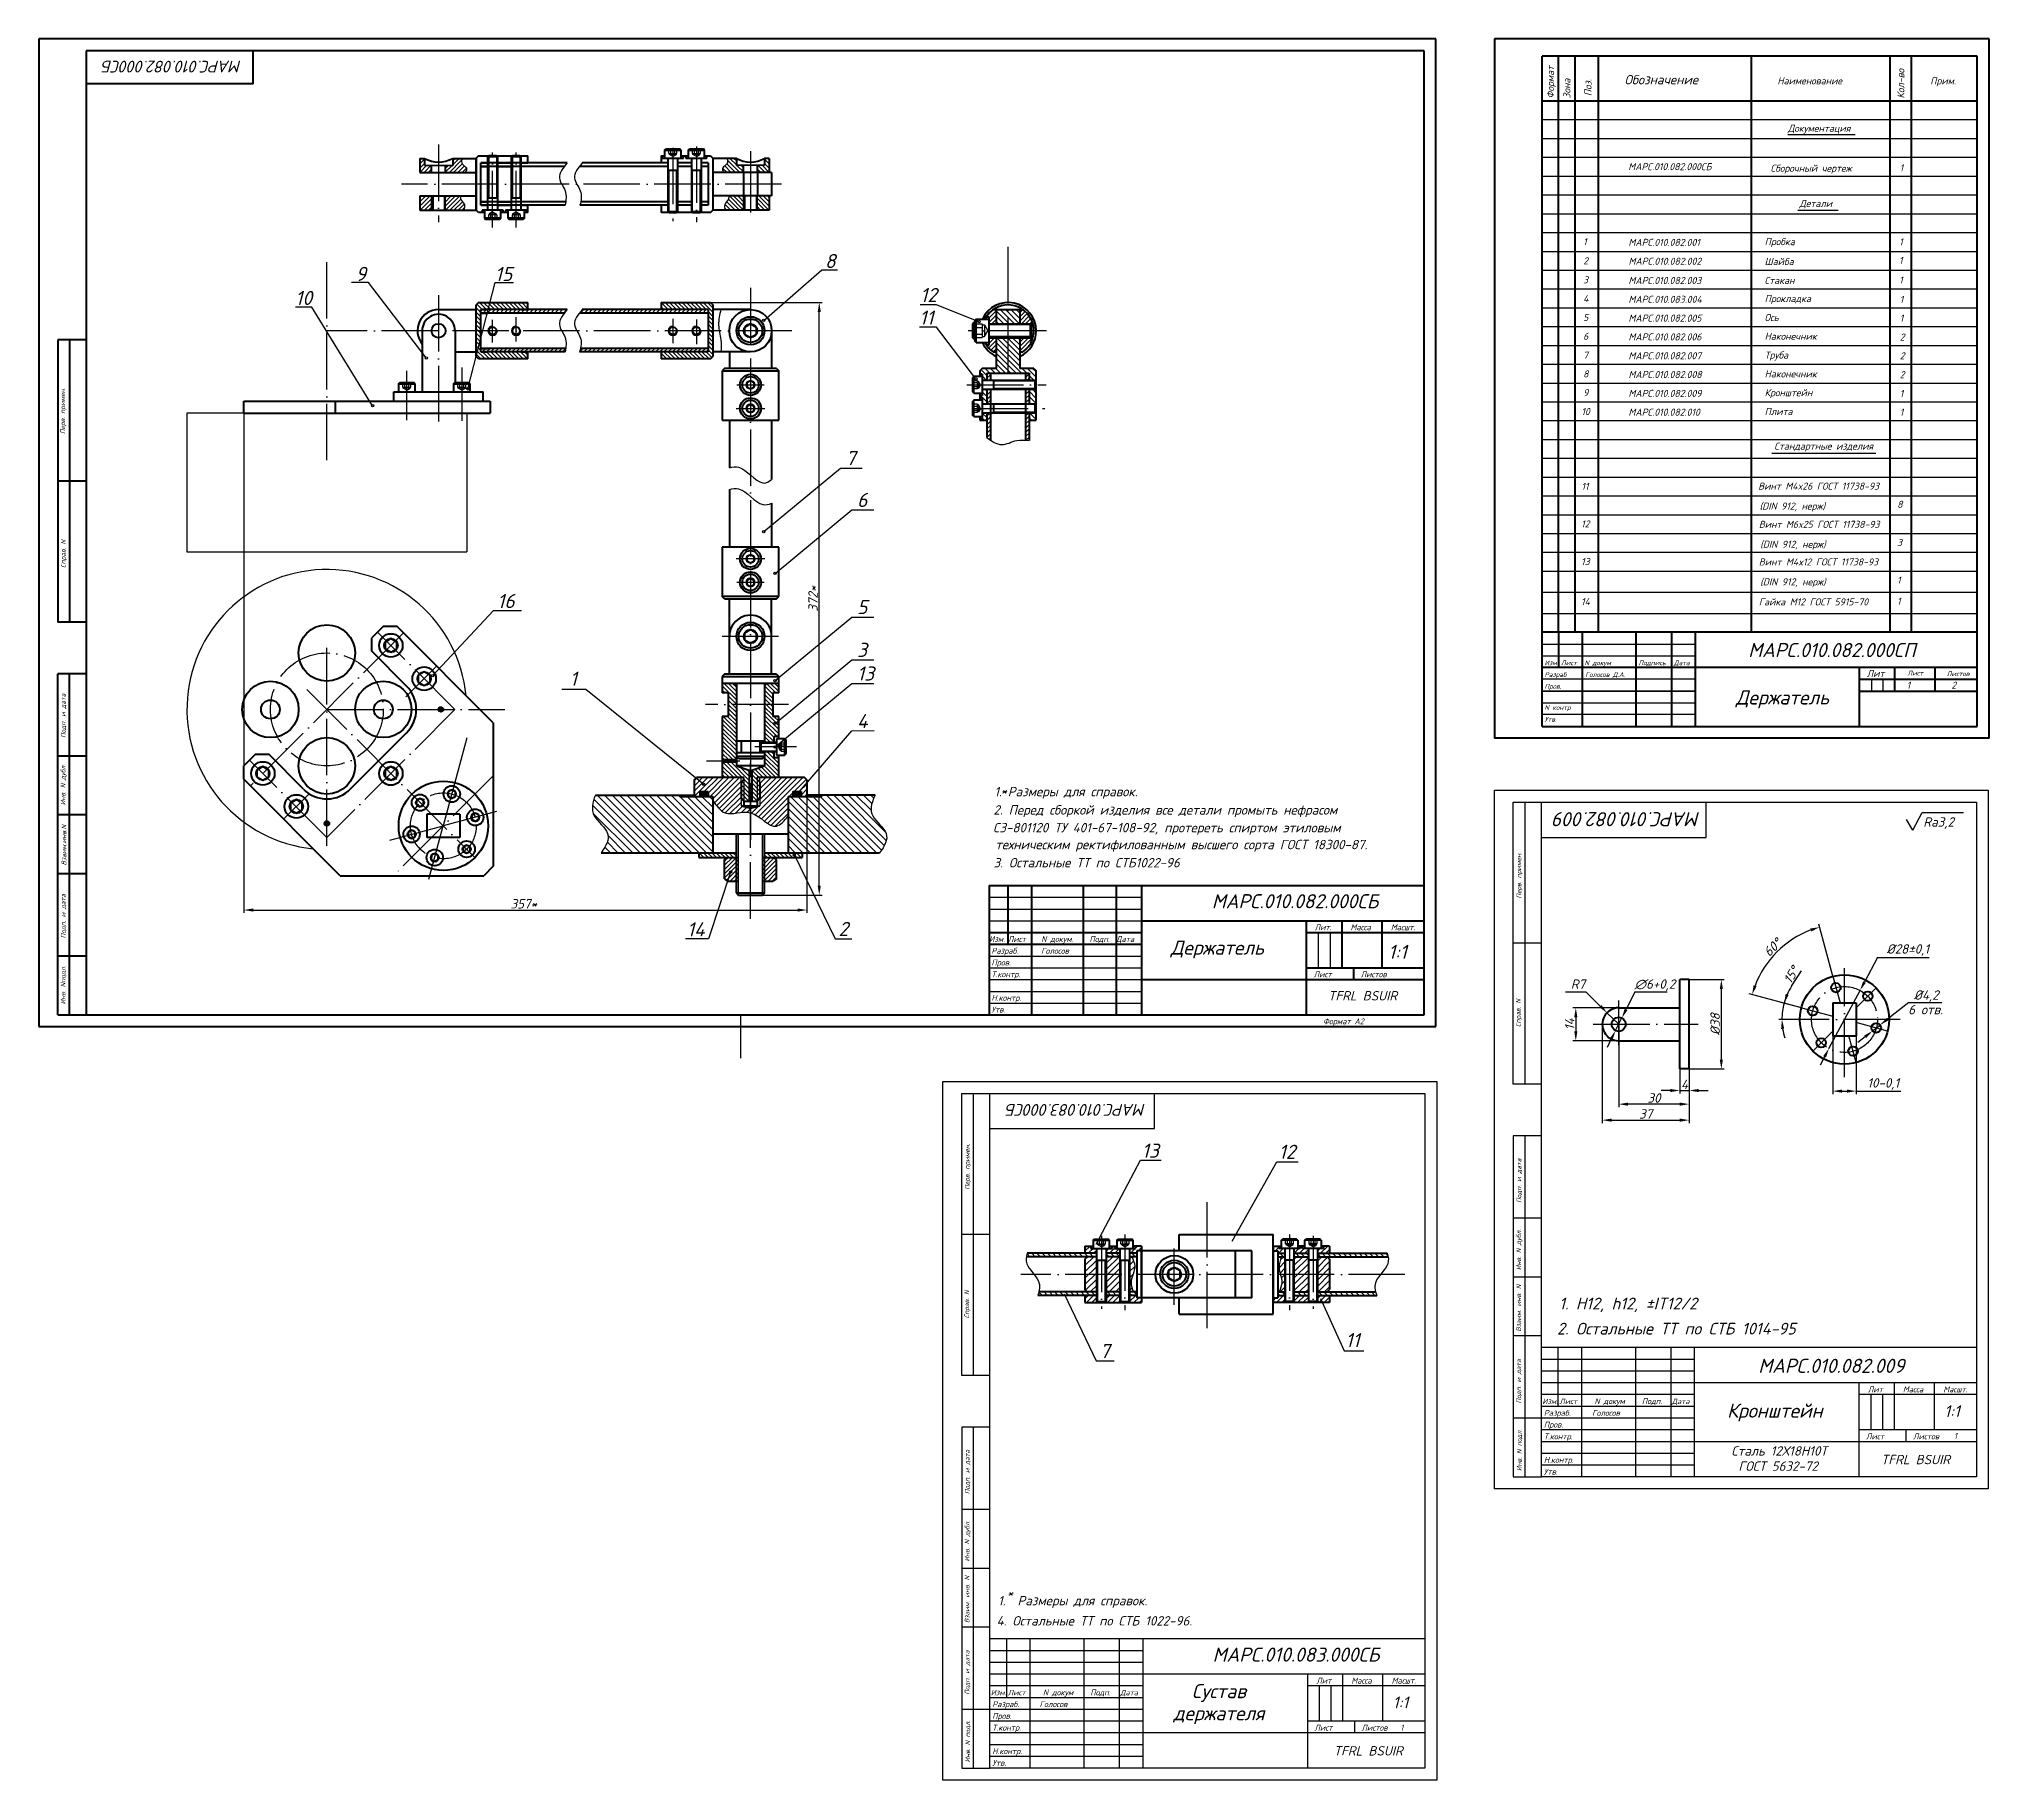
# Model space of a CAD drawing. Header units: millimetres. Extents: x -5427 to 3670, y -5891 to 948.
# Drawn here: x 1019 to 1848, y -3122 to -2382 of the extents above; entities that cross this region are included whole.
import ezdxf
from ezdxf.enums import TextEntityAlignment as Align

# ---------------------------------------------------------------- set-up
doc = ezdxf.new("R2010")
doc.units = ezdxf.units.MM
doc.header["$MEASUREMENT"] = 0
doc.linetypes.add('ACAD_ISO04W100', pattern=[30, 24, -3, 0, -3])
doc.layers.add('оси', color=1, linetype='ACAD_ISO04W100')
doc.layers.add('Толстые', color=7, linetype='Continuous', lineweight=50)
doc.layers.add('Тонкие', color=140, linetype='Continuous', lineweight=25)
doc.styles.get("Standard").update_dxf_attribs({"font": 'isocpeui.ttf'})
doc.styles.add('TXT', font='isocpeui.ttf')
doc.styles.add('Для рамки', font='simplex.shx', dxfattribs={"oblique": 15, "height": 4})
doc.dimstyles.new('ISO-25', dxfattribs={"dimtxt": 4, "dimasz": 4, "dimexe": 1.25, "dimexo": 0, "dimtad": 1, "dimtxsty": 'Standard', "dimcen": 2.5, "dimadec": 0, "dimazin": 0, "dimtfac": 1, "dimtmove": 0, "dimatfit": 3, "dimfxl": 1, "dimarcsym": 0})
pattern_1 = [(135, (-3440.1892, -2668.6768), (-0.8980256, -0.8980256), [])]
pattern_2 = [(135, (-173.7638, -893.1328), (-0.8980256, -0.8980256), [])]
pattern_3 = [(135, (-3539.9845, -3431.142), (-1.122532, -1.122532), [])]
pattern_4 = [(45, (-3539.9845, -3431.142), (-1.122532, 1.122532), [])]
pattern_5 = [(45, (342.6196, -1063.6942), (-1.3470384, 1.3470384), [])]

msp = doc.modelspace()

# ---------------------------------------------------------------- texts
at = {"layer": 'Тонкие'}
for s, height, p in [('МАРС.010.082.000СБ', 5, (1105.004, -2391.124)), ('МАРС.010.082.009', 6, (1725.392, -2710.672)), ('МАРС.010.083.000СБ', 5, (1489.512, -2834.803))]:
    msp.add_text(s, height=height, rotation=180, dxfattribs=at).set_placement(p)
at = {"layer": 'Тонкие', "style": 'TXT'}
for s, p in [('Формат', (1663.069, -2407.19)), ('Кол-во', (1812.069, -2407.19)), ('Зона', (1670.069, -2407.19)), ('Поз.', (1679.069, -2406.19))]:
    msp.add_text(s, height=3, rotation=90, dxfattribs=at).set_placement(p)
for s, height, p in [('Обозначение', 4, (1693.069, -2401.19)), ('Наименование', 3, (1758.069, -2401.19)), ('Прим.', 3, (1823.069, -2401.19)), ('Документация', 3, (1762.564, -2421.358)), ('МАРС.010.082.000СБ', 3, (1694.639, -2437.682)), ('Сборочный чертеж', 3, (1755.17, -2438.356)), ('1', 3, (1810.069, -2438.19)), ('Детали', 3, (1767.479, -2453.327)), ('1', 3, (1675.49, -2469.578)), ('МАРС.010.082.001', 3, (1694.726, -2469.873)), ('Пробка', 3, (1752.651, -2469.581)), ('1', 3, (1809.869, -2469.665)), ('2', 3, (1675.534, -2477.713)), ('МАРС.010.082.002', 3, (1694.758, -2477.919)), ('Шайба', 3, (1752.626, -2478.051)), ('1', 3, (1809.803, -2477.546)), ('3', 3, (1675.49, -2485.802)), ('МАРС.010.082.003', 3, (1694.726, -2486.097)), ('Стакан', 3, (1752.626, -2486.051)), ('1', 3, (1809.869, -2485.89)), ('4', 3, (1675.49, -2493.802)), ('МАРС.010.083.004', 3, (1694.726, -2494.097)), ('Прокладка', 3, (1752.651, -2493.806)), ('1', 3, (1810.119, -2494.127)), ('5', 3, (1675.49, -2501.802)), ('МАРС.010.082.005', 3, (1694.726, -2502.097)), ('Ось', 3, (1752.651, -2501.806)), ('1', 3, (1810.119, -2502.127)), ('6', 3, (1675.49, -2509.802)), ('МАРС.010.082.006', 3, (1694.726, -2510.097)), ('Наконечник', 3, (1752.651, -2509.806)), ('2', 3, (1810.119, -2510.127)), ('7', 3, (1675.49, -2517.802)), ('МАРС.010.082.007', 3, (1694.726, -2518.097)), ('Труба', 3, (1752.651, -2517.806)), ('2', 3, (1810.119, -2518.127)), ('8', 3, (1675.49, -2525.802)), ('МАРС.010.082.008', 3, (1694.726, -2526.097)), ('Наконечник', 3, (1752.651, -2525.806)), ('2', 3, (1810.119, -2526.127)), ('9', 3, (1675.49, -2533.802)), ('МАРС.010.082.009', 3, (1694.726, -2534.097)), ('Кронштейн', 3, (1752.651, -2533.806)), ('1', 3, (1810.119, -2534.127)), ('10', 3, (1674.777, -2541.802)), ('МАРС.010.082.010', 3, (1694.726, -2542.097)), ('Плита', 3, (1752.651, -2541.806)), ('1', 3, (1810.119, -2542.127)), ('Стандартные изделия', 3, (1756.737, -2556.52)), ('11', 3, (1674.763, -2573.637)), ('Винт М4x26 ГОСТ 11738-93', 3, (1749.926, -2573.554)), ('(DIN 912, нерж)', 3, (1750.51, -2582.018)), ('8', 3, (1809.035, -2581.281)), ('12', 3, (1674.625, -2589.623)), ('Винт М6x25 ГОСТ 11738-93', 3, (1750.192, -2589.791)), ('(DIN 912, нерж)', 3, (1750.776, -2598.256)), ('3', 3, (1808.977, -2597.484)), ('13', 3, (1674.625, -2605.623)), ('Винт М4x12 ГОСТ 11738-93', 3, (1750.192, -2605.791)), ('(DIN 912, нерж)', 3, (1750.776, -2614.256)), ('1', 3, (1808.977, -2613.484)), ('14', 3, (1674.625, -2622.623)), ('Гайка М12 ГОСТ 5915-70', 3, (1750.192, -2622.791)), ('1', 3, (1808.977, -2622.484)), ('Разраб', 2, (1659.069, -2653.19)), ('Изм', 2, (1659.069, -2648.19)), ('Лист', 2, (1666.069, -2648.19)), ('N докум', 2, (1676.069, -2648.19)), ('Голосов Д.А.', 2, (1676.402, -2653.19)), ('Подпись', 2, (1699.069, -2648.19)), ('Дата', 2, (1714.069, -2648.19)), ('Лит', 3, (1796.069, -2653.19)), ('Лист', 2, (1813.394, -2652.537)), ('Листов', 2, (1830.074, -2652.827)), ('Пров.', 2, (1659.069, -2658.19)), ('Держатель', 6, (1740.394, -2664.908)), ('1', 3, (1813.069, -2658.19)), ('2', 3, (1832.069, -2658.19)), ('N контр', 2, (1659.069, -2667.19)), ('Утв.', 2, (1659.069, -2672.19)), ('Держатель', 6, (1500.103, -2771.284)), ('Сустав', 6, (1509.088, -3087.475)), ('держателя', 6, (1501.225, -3096.874))]:
    msp.add_text(s, height=height, dxfattribs=at).set_placement(p)
at = {"layer": 'Тонкие'}
for s, height, p in [('9', 6, (1153.559, -2484.77)), ('15', 6, (1212.744, -2484.838)), ('8', 6, (1353.078, -2479.308)), ('10', 6, (1127.868, -2495.011)), ('12', 6, (1393.608, -2493.767)), ('11', 6, (1393.233, -2503.378)), ('7', 6, (1361.916, -2563.108)), ('6', 6, (1366.742, -2580.915)), ('16', 6, (1213.756, -2623.915)), ('5', 6, (1366.742, -2626.482)), ('3', 6, (1366.742, -2644.676)), ('МАРС.010.082.000СП', 6, (1745.664, -2644.76)), ('1', 6, (1244.599, -2656.953)), ('13', 6, (1366.742, -2654.727)), ('4', 6, (1366.731, -2674.915)), ('1. Размеры для справок.', 4, (1425.104, -2703.945)), ('*', 4, (1427.791, -2703.639)), ('2. Перед сборкой изделия все детали промыть нефрасом', 4, (1424.721, -2711.734)), ('С3-801120 ТУ 401-67-108-92, протереть спиртом этиловым', 4, (1424.56, -2719.27)), ('Ra3,2', 4, (1820.119, -2716.861)), ('техническим ректифилованным высшего сорта ГОСТ 18300-87.', 4, (1425.524, -2726.464)), ('3. Остальные ТТ по СТБ1022-96', 4, (1424.765, -2734.174)), ('МАРС.010.082.000СБ', 6, (1517.575, -2751.564)), ('14', 6, (1294.452, -2763.529)), ('2', 6, (1358.874, -2763.348)), ('Изм.', 2.5, (1422.882, -2765.89)), ('Разраб.', 2.5, (1423.882, -2770.89)), ('Лист', 2.5, (1430.882, -2765.89)), ('Голосов', 2.5, (1445.011, -2770.89)), ('Дата', 2.5, (1476.882, -2765.89)), ('1:1', 6, (1592.561, -2773.087)), ('Пров.', 2.5, (1423.882, -2775.89)), ('Т.контр.', 2.5, (1423.882, -2780.89)), ('Лист', 2.5, (1560.882, -2780.89)), ('Листов', 2.5, (1580.882, -2780.89)), ('Утв.', 2.5, (1423.882, -2795.89)), ('Н.контр.', 2.5, (1423.882, -2790.89)), ('TFRL BSUIR', 4, (1566.996, -2790.774)), ('6 отв.', 4, (1813.707, -2796.653)), ('Формат A2', 2.5, (1564.882, -2800.89)), ('1. H12, h12, %%pIT12/2', 5, (1665.274, -2922.145)), ('2. Остальные ТТ по СТБ 1014-95', 5, (1664.375, -2932.825)), ('7', 6, (1469.962, -2942.861)), ('МАРС.010.082.009', 6, (1749.933, -2949.146)), ('Изм.', 2.25, (1658.137, -2962.359)), ('Лист', 2.25, (1665.424, -2962.359)), ('Дата', 2.25, (1713.173, -2962.39)), ('Разраб.', 2.5, (1658.769, -2967.404)), ('Голосов', 2.5, (1679.301, -2967.404)), ('Кронштейн', 6, (1736.677, -2968.186)), ('1:1', 5, (1829.056, -2967.901)), ('Пров.', 2.5, (1658.769, -2972.404)), ('Т.контр.', 2.5, (1658.769, -2977.404)), ('Лист', 2.5, (1795.769, -2977.404)), ('Листов', 2.5, (1815.769, -2977.404)), ('1', 2.5, (1833.207, -2977.17)), ('Н.контр.', 2.5, (1658.769, -2987.404)), ('Сталь 12Х18Н10Т', 4, (1738.506, -2984.33)), ('TFRL BSUIR', 4, (1802.117, -2987.999)), ('Утв.', 2.5, (1658.769, -2992.404)), ('ГОСТ 5632-72', 4, (1741.507, -2990.794)), ('*', 4, (1430.434, -3044.76)), ('1.  Размеры для справок.', 4, (1426.682, -3048.003)), ('4. Остальные ТТ по СТБ 1022-96.', 4, (1426.065, -3056.579)), ('МАРС.010.083.000СБ', 6, (1517.92, -3071.952)), ('Изм.', 2.25, (1423.595, -3086.233)), ('Лист', 2.25, (1430.882, -3086.233)), ('Дата', 2.25, (1478.632, -3086.263)), ('Разраб.', 2.5, (1424.227, -3091.277)), ('Голосов', 2.5, (1444.356, -3091.277)), ('1:1', 5, (1594.515, -3091.774)), ('Пров.', 2.5, (1424.227, -3096.277)), ('Т.контр.', 2.5, (1424.227, -3101.277)), ('Лист', 2.5, (1561.227, -3101.277)), ('Листов', 2.5, (1581.227, -3101.277)), ('1', 2.5, (1597.742, -3101.277)), ('Н.контр.', 2.5, (1424.227, -3111.277)), ('TFRL BSUIR', 4, (1569.402, -3111.872)), ('Утв.', 2.5, (1424.227, -3116.277))]:
    msp.add_text(s, height=height, dxfattribs=at).set_placement(p)
at = {"layer": 'Тонкие', "style": 'Для рамки', "oblique": 15}
for s, p in [('Перв. примен.', (1029.984, -2540.069)), ('Справ. N', (1030.254, -2600.89)), ('Подп. и дата', (1030.198, -2669.703)), ('Инв. N дубл.', (1030.136, -2699.014)), ('Подп. и дата', (1030.229, -2754.955)), ('Инв. Nподл.', (1030.145, -2784.216))]:
    msp.add_text(s, height=2, rotation=90, dxfattribs=at).set_placement(p, align=Align.CENTER)
msp.add_text('Взаим.инв.N', height=2, rotation=90, dxfattribs=at).set_placement((1030.49, -2733.323))
at = {"layer": 'Тонкие', "linetype": 'Continuous', "style": 'Для рамки', "oblique": 15}
for s, p in [('Перв. примен.', (1649.174, -2747.432)), ('Справ. N', (1648.93, -2802.066)), ('Перв. примен.', (1414.632, -2871.305)), ('Подп. и дата', (1649.19, -2876.845)), ('Инв. N дубл.', (1649.092, -2905.485)), ('Справ. N', (1414.388, -2925.939)), ('Взаим. инв. N', (1649.092, -2931.647)), ('Подп. и дата', (1649.092, -2962.147)), ('Инв. N подл.', (1649.317, -2990.918)), ('Подп. и дата', (1414.648, -3000.718)), ('Инв. N дубл.', (1414.55, -3029.358)), ('Взаим. инв. N', (1414.55, -3055.52)), ('Подп. и дата', (1414.55, -3086.02)), ('Инв. N подл.', (1414.776, -3114.791))]:
    msp.add_text(s, height=2, rotation=90, dxfattribs=at).set_placement(p)
at = {"layer": 'Тонкие'}
for s, p in [('Лит.', (1564.882, -2760.89)), ('Масса', (1580.882, -2760.89)), ('Масшт.', (1598.882, -2760.89)), ('N докум.', (1451.882, -2765.89)), ('Подп.', (1469.882, -2765.89)), ('N докум', (1686.769, -2962.404)), ('Подп.', (1704.769, -2962.404)), ('Лит', (1799.769, -2957.404)), ('Масса', (1815.769, -2957.404)), ('Масшт.', (1833.769, -2957.404)), ('N докум', (1452.227, -3086.277)), ('Подп.', (1470.227, -3086.277)), ('Лит', (1565.227, -3081.277)), ('Масса', (1581.227, -3081.277)), ('Масшт.', (1599.227, -3081.277))]:
    msp.add_text(s, height=2.5, dxfattribs=at).set_placement(p, align=Align.CENTER)
at = {"layer": 'Тонкие', "color": 6}
for s, p in [('13', (1487.82, -2857.63)), ('12', (1546.04, -2858.121)), ('11', (1574.43, -2938.207))]:
    msp.add_text(s, height=6, dxfattribs=at).set_placement(p)
at = {"layer": 'Тонкие', "char_height": 4, "attachment_point": 5}
for s, insert in [('%%c28%%p0,1', (1813.55, -2769.323)), ('R7', (1673.295, -2783.83)), ('∅6+0,2', (1706.028, -2784.247)), ('%%c4,2', (1821.387, -2788.917))]:
    msp.add_mtext(s, dxfattribs=dict(at, insert=insert))

# ---------------------------------------------------------------- blocks, each defined once
blk = doc.blocks.new('BORDER')
for p, q in [((1, 1), (0, 1)), ((0, 1), (0, 0)), ((1, 0), (1, 1)), ((0, 0), (1, 0))]:
    blk.add_line(p, q)
blk = doc.blocks.new('*D410')
at = {"layer": 'Defpoints', "color": 0, "transparency": 16777216}
for p in [(1303.15, -2493.97), (1350.66, -2493.97), (1326.48, -2745.97)]:
    blk.add_point(p, dxfattribs=at)
at = {"layer": 'Тонкие', "color": 0, "lineweight": -2, "transparency": 16777216}
for p, q in [((1303.15, -2493.97), (1351.91, -2493.97)), ((1350.66, -2741.97), (1350.66, -2497.97)), ((1326.48, -2745.97), (1351.91, -2745.97))]:
    blk.add_line(p, q, dxfattribs=at)
at = {"layer": 'Тонкие', "color": 0, "transparency": 16777216}
for points in [[(1349.99, -2497.97), (1351.33, -2497.97), (1350.66, -2493.97)], [(1349.99, -2741.97), (1351.33, -2741.97), (1350.66, -2745.97)]]:
    blk.add_solid(points, dxfattribs=at)
at = {"layer": 'Тонкие', "color": 0, "transparency": 16777216, "insert": (1348.01, -2619.97), "char_height": 4, "attachment_point": 5, "rotation": 90}
blk.add_mtext('372*', dxfattribs=at)
blk = doc.blocks.new('*D411')
at = {"layer": 'Defpoints', "color": 0, "transparency": 16777216}
for p in [(1105.97, -2540.97), (1345.43, -2703.97), (1345.43, -2752.32)]:
    blk.add_point(p, dxfattribs=at)
at = {"layer": 'Тонкие', "color": 0, "lineweight": -2, "transparency": 16777216}
for p, q in [((1105.97, -2540.97), (1105.97, -2753.57)), ((1345.43, -2703.97), (1345.43, -2753.57)), ((1109.97, -2752.32), (1341.43, -2752.32))]:
    blk.add_line(p, q, dxfattribs=at)
at = {"layer": 'Тонкие', "color": 0, "transparency": 16777216}
for points in [[(1109.97, -2751.65), (1109.97, -2752.98), (1105.97, -2752.32)], [(1341.43, -2751.65), (1341.43, -2752.98), (1345.43, -2752.32)]]:
    blk.add_solid(points, dxfattribs=at)
at = {"layer": 'Тонкие', "color": 0, "transparency": 16777216, "insert": (1225.01, -2749.67), "char_height": 4, "attachment_point": 5}
blk.add_mtext('357*', dxfattribs=at)
blk = doc.blocks.new('*D350')
at = {"layer": 'Defpoints', "color": 0, "transparency": 16777216}
for p in [(1720.6, -2781.9), (1720.6, -2819.9), (1734.25, -2819.9)]:
    blk.add_point(p, dxfattribs=at)
at = {"layer": 'Тонкие', "color": 0, "lineweight": -2, "transparency": 16777216}
for p, q in [((1720.6, -2781.9), (1735.5, -2781.9)), ((1734.25, -2785.9), (1734.25, -2815.9)), ((1720.6, -2819.9), (1735.5, -2819.9))]:
    blk.add_line(p, q, dxfattribs=at)
at = {"layer": 'Тонкие', "color": 0, "transparency": 16777216}
for points in [[(1733.58, -2785.9), (1734.91, -2785.9), (1734.25, -2781.9)], [(1733.58, -2815.9), (1734.91, -2815.9), (1734.25, -2819.9)]]:
    blk.add_solid(points, dxfattribs=at)
at = {"layer": 'Тонкие', "color": 0, "transparency": 16777216, "insert": (1731.62, -2800.9), "char_height": 4, "attachment_point": 5, "rotation": 90}
blk.add_mtext('%%c38', dxfattribs=at)
blk = doc.blocks.new('*D351')
at = {"layer": 'Defpoints', "color": 0, "transparency": 16777216}
for p in [(1716.6, -2819.9), (1720.6, -2819.9), (1720.6, -2829.06)]:
    blk.add_point(p, dxfattribs=at)
at = {"layer": 'Тонкие', "color": 0, "lineweight": -2, "transparency": 16777216}
for p, q in [((1716.6, -2819.9), (1716.6, -2830.31)), ((1720.6, -2819.9), (1720.6, -2830.31)), ((1712.6, -2829.06), (1708.6, -2829.06)), ((1716.6, -2829.06), (1720.6, -2829.06)), ((1724.6, -2829.06), (1728.6, -2829.06))]:
    blk.add_line(p, q, dxfattribs=at)
at = {"layer": 'Тонкие', "color": 0, "transparency": 16777216}
for points in [[(1712.6, -2828.4), (1712.6, -2829.73), (1716.6, -2829.06)], [(1724.6, -2828.4), (1724.6, -2829.73), (1720.6, -2829.06)]]:
    blk.add_solid(points, dxfattribs=at)
at = {"layer": 'Тонкие', "color": 0, "transparency": 16777216, "insert": (1718.6, -2826.44), "char_height": 4, "attachment_point": 5}
blk.add_mtext('4', dxfattribs=at)
blk = doc.blocks.new('*D352')
at = {"layer": 'Defpoints', "color": 0, "transparency": 16777216}
for p in [(1690.6, -2800.9), (1720.6, -2819.9), (1690.6, -2834.86)]:
    blk.add_point(p, dxfattribs=at)
at = {"layer": 'Тонкие', "color": 0, "lineweight": -2, "transparency": 16777216}
for p, q in [((1690.6, -2800.9), (1690.6, -2836.11)), ((1720.6, -2819.9), (1720.6, -2836.11)), ((1716.6, -2834.86), (1694.6, -2834.86))]:
    blk.add_line(p, q, dxfattribs=at)
at = {"layer": 'Тонкие', "color": 0, "transparency": 16777216}
for points in [[(1694.6, -2834.2), (1694.6, -2835.53), (1690.6, -2834.86)], [(1716.6, -2834.2), (1716.6, -2835.53), (1720.6, -2834.86)]]:
    blk.add_solid(points, dxfattribs=at)
at = {"layer": 'Тонкие', "color": 0, "transparency": 16777216, "insert": (1705.6, -2832.24), "char_height": 4, "attachment_point": 5}
blk.add_mtext('30', dxfattribs=at)
blk = doc.blocks.new('*D353')
at = {"layer": 'Defpoints', "color": 0, "transparency": 16777216}
for p in [(1683.6, -2800.9), (1720.6, -2819.9), (1720.6, -2841.66)]:
    blk.add_point(p, dxfattribs=at)
at = {"layer": 'Тонкие', "color": 0, "lineweight": -2, "transparency": 16777216}
for p, q in [((1683.6, -2800.9), (1683.6, -2842.91)), ((1720.6, -2819.9), (1720.6, -2842.91)), ((1687.6, -2841.66), (1716.6, -2841.66))]:
    blk.add_line(p, q, dxfattribs=at)
at = {"layer": 'Тонкие', "color": 0, "transparency": 16777216}
for points in [[(1687.6, -2840.99), (1687.6, -2842.33), (1683.6, -2841.66)], [(1716.6, -2840.99), (1716.6, -2842.33), (1720.6, -2841.66)]]:
    blk.add_solid(points, dxfattribs=at)
at = {"layer": 'Тонкие', "color": 0, "transparency": 16777216, "insert": (1702.1, -2839.01), "char_height": 4, "attachment_point": 5}
blk.add_mtext('37', dxfattribs=at)
blk = doc.blocks.new('*D354')
at = {"layer": 'Defpoints', "color": 0, "transparency": 16777216}
for p in [(1763.31, -2765.54), (1781.71, -2780.49), (1768.27, -2793.93), (1784.75, -2791.84), (1781.62, -2797.51)]:
    blk.add_point(p, dxfattribs=at)
at = {"layer": 'Тонкие', "color": 0, "lineweight": -2, "transparency": 16777216}
for p, q in [((1781.71, -2780.49), (1775.78, -2758.37)), ((1768.27, -2793.93), (1746.15, -2788))]:
    blk.add_line(p, q, dxfattribs=at)
blk.add_arc((1786.62, -2798.84), 40.65, 110.63973, 159.36027, dxfattribs=at)
at = {"layer": 'Тонкие', "color": 0, "transparency": 16777216}
for points in [[(1772.09, -2760.17), (1772.5, -2761.44), (1776.1, -2759.58)], [(1749.21, -2784.72), (1747.95, -2784.31), (1747.36, -2788.32)]]:
    blk.add_solid(points, dxfattribs=at)
at = {"layer": 'Тонкие', "color": 0, "transparency": 16777216, "insert": (1756.02, -2768.24), "char_height": 4, "attachment_point": 5, "rotation": 45}
blk.add_mtext('60°', dxfattribs=at)
blk = doc.blocks.new('*D355')
at = {"layer": 'Defpoints', "color": 0, "transparency": 16777216}
for p in [(1690.6, -2793.9), (1672.37, -2807.9), (1690.6, -2807.9)]:
    blk.add_point(p, dxfattribs=at)
at = {"layer": 'Тонкие', "color": 0, "lineweight": -2, "transparency": 16777216}
for p, q in [((1690.6, -2793.9), (1671.12, -2793.9)), ((1672.37, -2797.9), (1672.37, -2803.9)), ((1690.6, -2807.9), (1671.12, -2807.9))]:
    blk.add_line(p, q, dxfattribs=at)
at = {"layer": 'Тонкие', "color": 0, "transparency": 16777216}
for points in [[(1671.71, -2797.9), (1673.04, -2797.9), (1672.37, -2793.9)], [(1671.71, -2803.9), (1673.04, -2803.9), (1672.37, -2807.9)]]:
    blk.add_solid(points, dxfattribs=at)
at = {"layer": 'Тонкие', "color": 0, "transparency": 16777216, "insert": (1669.75, -2800.9), "char_height": 4, "attachment_point": 5, "rotation": 90}
blk.add_mtext('14', dxfattribs=at)
blk = doc.blocks.new('*D356')
at = {"layer": 'Defpoints', "color": 0, "transparency": 16777216}
for p in [(1781.62, -2805.84), (1791.62, -2805.84), (1791.62, -2829.32)]:
    blk.add_point(p, dxfattribs=at)
at = {"layer": 'Тонкие', "color": 0, "lineweight": -2, "transparency": 16777216}
for p, q in [((1781.62, -2805.84), (1781.62, -2830.57)), ((1791.62, -2805.84), (1791.62, -2830.57)), ((1785.62, -2829.32), (1787.62, -2829.32)), ((1791.62, -2829.32), (1810.54, -2829.32))]:
    blk.add_line(p, q, dxfattribs=at)
at = {"layer": 'Тонкие', "color": 0, "transparency": 16777216}
for points in [[(1785.62, -2828.65), (1785.62, -2829.98), (1781.62, -2829.32)], [(1787.62, -2828.65), (1787.62, -2829.98), (1791.62, -2829.32)]]:
    blk.add_solid(points, dxfattribs=at)
at = {"layer": 'Тонкие', "color": 0, "transparency": 16777216, "insert": (1803.08, -2826.29), "char_height": 4, "attachment_point": 5}
blk.add_mtext('10-0,1', dxfattribs=at)
blk = doc.blocks.new('*D404')
at = {"layer": 'Defpoints', "color": 0, "transparency": 16777216}
for p in [(1768.27, -2793.93), (1760.12, -2796.53), (1765.86, -2798.84), (1781.62, -2797.51), (1810.26, -2798.84)]:
    blk.add_point(p, dxfattribs=at)
at = {"layer": 'Тонкие', "color": 0, "lineweight": -2, "transparency": 16777216}
for p, q in [((1764.14, -2784.63), (1768.27, -2778.1)), ((1768.27, -2793.93), (1759.72, -2791.64)), ((1765.86, -2798.84), (1758.77, -2798.84))]:
    blk.add_line(p, q, dxfattribs=at)
for start, end in [(147.70415, 165), (147.75347, 156.37674), (165, 180), (188.62326, 197.24653)]:
    blk.add_arc((1786.62, -2798.84), 26.6, start, end, dxfattribs=at)
at = {"layer": 'Тонкие', "color": 0, "transparency": 16777216}
for points in [[(1762.88, -2788.41), (1761.62, -2787.96), (1760.93, -2791.96)], [(1759.66, -2802.88), (1760.99, -2802.78), (1760.02, -2798.84)]]:
    blk.add_solid(points, dxfattribs=at)
at = {"layer": 'Тонкие', "color": 0, "transparency": 16777216, "insert": (1763.98, -2779.96), "char_height": 4, "attachment_point": 5, "rotation": 57.70415}
blk.add_mtext('15°', dxfattribs=at)

# ---------------------------------------------------------------- dimensions: what is measured, and where the dimension line sits
at = {"layer": 'Тонкие'}
for base, p1, p2, text, picture, middle in [((1350.66, -2493.975), (1326.479, -2745.968), (1303.151, -2493.975), '372*', '*D410', (1348.009, -2619.971)), ((1734.248, -2819.899), (1720.596, -2781.899), (1720.596, -2819.899), '%%c38', '*D350', (1731.623, -2800.899))]:
    dim = msp.add_linear_dim(base=base, p1=p1, p2=p2, angle=90, text=text, dimstyle='ISO-25', dxfattribs=at)
    dim.commit()
    dim.dimension.update_dxf_attribs({"geometry": picture, "text_midpoint": middle})
dim = msp.add_linear_dim(base=(1345.429, -2752.318), p1=(1105.967, -2540.975), p2=(1345.429, -2703.968), text='357*', dimstyle='ISO-25', dxfattribs=at)
dim.commit()
dim.dimension.update_dxf_attribs({"geometry": '*D411', "text_midpoint": (1225.008, -2752.318), "dimtype": 160})
for base, line1, line2, picture, middle in [((1763.306, -2765.543), ((1781.707, -2780.492), (1784.749, -2791.845)), ((1768.272, -2793.927), (1781.624, -2797.505)), '*D354', (1756.022, -2768.242)), ((1760.123, -2796.526), ((1768.272, -2793.927), (1781.624, -2797.505)), ((1810.255, -2798.845), (1765.863, -2798.845)), '*D404', (1763.983, -2779.962))]:
    dim = msp.add_angular_dim_2l(base=base, line1=line1, line2=line2, dimstyle='ISO-25', dxfattribs=at)
    dim.commit()
    dim.dimension.update_dxf_attribs({"geometry": picture, "text_midpoint": middle})
dim = msp.add_linear_dim(base=(1672.373, -2807.899), p1=(1690.601, -2793.899), p2=(1690.601, -2807.899), angle=90, dimstyle='ISO-25', dxfattribs=at)
dim.commit()
dim.dimension.update_dxf_attribs({"geometry": '*D355', "text_midpoint": (1669.748, -2800.899)})
for base, p1, p2, picture, middle in [((1720.596, -2841.659), (1683.596, -2800.899), (1720.596, -2819.899), '*D353', (1702.096, -2839.009)), ((1690.596, -2834.862), (1720.596, -2819.899), (1690.596, -2800.899), '*D352', (1705.596, -2832.237)), ((1720.596, -2829.063), (1716.596, -2819.899), (1720.596, -2819.899), '*D351', (1718.596, -2826.438))]:
    dim = msp.add_linear_dim(base=base, p1=p1, p2=p2, dimstyle='ISO-25', dxfattribs=at)
    dim.commit()
    dim.dimension.update_dxf_attribs({"geometry": picture, "text_midpoint": middle})
dim = msp.add_linear_dim(base=(1791.624, -2829.317), p1=(1781.624, -2805.845), p2=(1791.624, -2805.845), text='10-0,1', dimstyle='ISO-25', dxfattribs=at)
dim.commit()
dim.dimension.update_dxf_attribs({"geometry": '*D356', "text_midpoint": (1803.084, -2826.292)})

# ---------------------------------------------------------------- hatches: boundary and pattern name
at = {"layer": 'Тонкие'}
h = msp.add_hatch(dxfattribs=at)
h.set_pattern_fill('ANSI31', color=256, scale=0.4, style=0)
h.set_pattern_definition([(45, (-1450.3091, -990.9165), (-0.8980256, 0.8980256), [])])
h.paths.add_polyline_path([(1185.791, -2435.616), (1182.791, -2435.615), (1182.791, -2432.642), (1180.822, -2432.642), (1180.822, -2438.615), (1185.791, -2438.616)])
edge = h.paths.add_edge_path()
edge.add_spline(control_points=[(1200.084, -2438.62), (1200.611, -2437.926), (1201.204, -2436.62), (1198.259, -2435.079), (1198.402, -2433.585), (1198.896, -2432.642)], knot_values=[3.8033651, 3.8033651, 3.8033651, 3.8033651, 6.0602686, 8.3031489, 11.406539, 11.406539, 11.406539, 11.406539], degree=3, periodic=0)
edge.add_line((1198.896, -2432.642), (1194.792, -2432.642))
edge.add_line((1194.792, -2432.642), (1194.796, -2435.618))
edge.add_line((1194.796, -2435.618), (1191.791, -2435.618))
edge.add_line((1191.791, -2435.618), (1191.791, -2438.618))
edge.add_line((1191.791, -2438.618), (1200.084, -2438.62))
h.paths.add_polyline_path([(1185.791, -2448.614), (1180.822, -2448.614), (1180.822, -2454.642), (1185.791, -2454.642)])
edge = h.paths.add_edge_path()
edge.add_spline(control_points=[(1199.483, -2454.642), (1199.861, -2453.833), (1200.239, -2452.175), (1198.032, -2450.404), (1198.006, -2449.095), (1198.112, -2448.614)], knot_values=[3.0681377, 3.0681377, 3.0681377, 3.0681377, 5.5678617, 8.3719753, 9.9149144, 9.9149144, 9.9149144, 9.9149144], degree=3, periodic=0)
edge.add_line((1198.112, -2448.614), (1191.791, -2448.614))
edge.add_line((1191.791, -2448.614), (1191.791, -2454.642))
edge.add_line((1191.791, -2454.642), (1199.483, -2454.642))
h.paths.add_polyline_path([(1186.291, -2448.614), (1185.791, -2448.614), (1185.791, -2454.642), (1186.291, -2454.642)])
h.paths.add_polyline_path([(1191.791, -2448.614), (1191.291, -2448.614), (1191.291, -2454.642), (1191.791, -2454.642)])
h = msp.add_hatch(dxfattribs=at)
h.set_pattern_fill('ANSI31', color=256, scale=0.4, style=0)
h.set_pattern_definition([(135, (3960.5294, -990.9164), (0.8980256, 0.89802563), [])])
h.paths.add_polyline_path([(1324.429, -2435.616), (1327.429, -2435.615), (1327.429, -2432.642), (1329.398, -2432.642), (1329.398, -2438.615), (1324.429, -2438.616)])
edge = h.paths.add_edge_path()
edge.add_spline(control_points=[(1310.136, -2438.62), (1309.609, -2437.926), (1309.016, -2436.62), (1311.962, -2435.079), (1311.818, -2433.585), (1311.324, -2432.642)], knot_values=[3.8033651, 3.8033651, 3.8033651, 3.8033651, 6.0602686, 8.3031489, 11.406539, 11.406539, 11.406539, 11.406539], degree=3, periodic=0)
edge.add_line((1311.324, -2432.642), (1315.428, -2432.642))
edge.add_line((1315.428, -2432.642), (1315.424, -2435.618))
edge.add_line((1315.424, -2435.618), (1318.429, -2435.618))
edge.add_line((1318.429, -2435.618), (1318.429, -2438.618))
edge.add_line((1318.429, -2438.618), (1310.136, -2438.62))
h.paths.add_polyline_path([(1324.429, -2448.614), (1329.398, -2448.614), (1329.398, -2454.642), (1324.429, -2454.642)])
edge = h.paths.add_edge_path()
edge.add_spline(control_points=[(1310.738, -2454.642), (1310.36, -2453.833), (1309.982, -2452.175), (1312.188, -2450.404), (1312.214, -2449.095), (1312.108, -2448.614)], knot_values=[3.0681377, 3.0681377, 3.0681377, 3.0681377, 5.5678617, 8.3719753, 9.9149144, 9.9149144, 9.9149144, 9.9149144], degree=3, periodic=0)
edge.add_line((1312.108, -2448.614), (1318.429, -2448.614))
edge.add_line((1318.429, -2448.614), (1318.429, -2454.642))
edge.add_line((1318.429, -2454.642), (1310.738, -2454.642))
h.paths.add_polyline_path([(1323.929, -2448.614), (1324.429, -2448.614), (1324.429, -2454.642), (1323.929, -2454.642)])
h.paths.add_polyline_path([(1318.429, -2448.614), (1318.929, -2448.614), (1318.929, -2454.642), (1318.429, -2454.642)])
h = msp.add_hatch(dxfattribs=at)
h.set_pattern_fill('ANSI31', color=256, scale=0.4, angle=90, style=0)
h.set_pattern_definition(pattern_2)
h.paths.add_polyline_path([(1226.791, -2493.975), (1205.791, -2493.975), (1204.791, -2494.975), (1204.791, -2505.975), (1206.791, -2505.975), (1206.791, -2496.975), (1226.791, -2496.975)])
h.paths.add_polyline_path([(1226.791, -2514.975), (1223.791, -2514.975), (1223.791, -2514.975), (1209.791, -2514.975), (1209.791, -2514.975), (1206.791, -2514.975), (1206.791, -2505.975), (1204.791, -2505.975), (1204.791, -2516.975), (1205.791, -2517.975), (1226.791, -2517.975)])
h = msp.add_hatch(dxfattribs=at)
h.set_pattern_fill('ANSI31', color=256, scale=0.4, angle=90, style=0)
h.set_pattern_definition(pattern_2)
h.paths.add_polyline_path([(1288.429, -2493.975), (1283.429, -2493.975), (1283.429, -2496.975), (1288.429, -2496.975)])
h.paths.add_polyline_path([(1298.429, -2493.975), (1288.429, -2493.975), (1288.429, -2496.975), (1298.429, -2496.975)])
h.paths.add_polyline_path([(1305.429, -2494.975), (1304.429, -2493.975), (1298.429, -2493.975), (1298.429, -2496.975), (1303.429, -2496.975), (1303.429, -2505.975), (1305.429, -2505.975)])
h.paths.add_polyline_path([(1305.429, -2505.975), (1303.429, -2505.975), (1303.429, -2514.975), (1298.429, -2514.975), (1298.429, -2517.975), (1304.429, -2517.975), (1305.429, -2516.975)])
h.paths.add_polyline_path([(1298.429, -2514.975), (1288.429, -2514.975), (1288.429, -2517.975), (1298.429, -2517.975)])
h.paths.add_polyline_path([(1288.429, -2514.975), (1283.429, -2514.975), (1283.429, -2517.975), (1288.429, -2517.975)])
h = msp.add_hatch(dxfattribs=at)
h.set_pattern_fill('ANSI31', color=256, scale=0.4, style=0)
h.set_pattern_definition([(45, (-173.7638, -893.1328), (-0.8980256, 0.8980256), [])])
edge = h.paths.add_edge_path()
edge.add_spline(control_points=[(1242.249, -2498.475), (1242.641, -2497.975), (1243.059, -2497.475), (1243.477, -2496.975)], knot_values=[0, 0, 0, 0, 1.6917076, 1.6917076, 1.6917076, 1.6917076], degree=3, periodic=0)
edge.add_line((1243.477, -2496.975), (1226.791, -2496.975))
edge.add_line((1226.791, -2496.975), (1226.791, -2496.975))
edge.add_line((1226.791, -2496.975), (1223.791, -2496.975))
edge.add_line((1223.791, -2496.975), (1223.791, -2496.975))
edge.add_line((1223.791, -2496.975), (1209.791, -2496.975))
edge.add_line((1209.791, -2496.975), (1209.791, -2496.975))
edge.add_line((1209.791, -2496.975), (1206.791, -2496.975))
edge.add_line((1206.791, -2496.975), (1206.791, -2498.475))
edge.add_line((1206.791, -2498.475), (1242.249, -2498.475))
edge = h.paths.add_edge_path()
edge.add_line((1303.429, -2496.975), (1249.905, -2496.975))
edge.add_spline(control_points=[(1249.905, -2496.975), (1249.487, -2497.475), (1249.07, -2497.975), (1248.678, -2498.475)], knot_values=[0, 0, 0, 0, 1.6937928, 1.6937928, 1.6937928, 1.6937928], degree=3, periodic=0)
edge.add_line((1248.678, -2498.475), (1303.429, -2498.475))
edge.add_line((1303.429, -2498.475), (1303.429, -2496.975))
edge = h.paths.add_edge_path()
edge.add_line((1303.429, -2513.475), (1249.153, -2513.475))
edge.add_spline(control_points=[(1249.153, -2513.475), (1249.049, -2513.957), (1248.915, -2514.456), (1248.758, -2514.975)], knot_values=[17.7450164, 17.7450164, 17.7450164, 17.7450164, 19.0358749, 19.0358749, 19.0358749, 19.0358749], degree=3, periodic=0)
edge.add_line((1248.758, -2514.975), (1303.429, -2514.975))
edge.add_line((1303.429, -2514.975), (1303.429, -2513.475))
edge = h.paths.add_edge_path()
edge.add_line((1242.828, -2513.475), (1206.791, -2513.475))
edge.add_line((1206.791, -2513.475), (1206.791, -2514.975))
edge.add_line((1206.791, -2514.975), (1242.602, -2514.975))
edge.add_spline(control_points=[(1242.602, -2514.975), (1242.682, -2514.474), (1242.762, -2513.973), (1242.828, -2513.475)], knot_values=[17.8635958, 17.8635958, 17.8635958, 17.8635958, 19.3331114, 19.3331114, 19.3331114, 19.3331114], degree=3, periodic=0)
h = msp.add_hatch(dxfattribs=at)
h.set_pattern_fill('ANSI31', color=256, scale=0.5, angle=90, style=0)
h.set_pattern_definition([(135, (-3397.1667, -2788.6836), (-1.122532, -1.122532), [])])
h.paths.add_polyline_path([(1421.924, -2540.975), (1419.924, -2540.975), (1419.924, -2543.475), (1418.924, -2543.475), (1418.924, -2543.975), (1421.924, -2543.975)])
h.paths.add_polyline_path([(1421.924, -2530.975), (1419.924, -2530.975), (1419.924, -2533.475), (1418.924, -2533.475), (1418.924, -2534.475), (1419.924, -2534.475), (1419.924, -2536.975), (1421.924, -2536.975)])
h.paths.add_polyline_path([(1430.924, -2523.975), (1430.924, -2508.975), (1425.924, -2508.975), (1425.924, -2521.975), (1419.924, -2521.975), (1418.924, -2522.975), (1418.924, -2524.475), (1419.924, -2524.475), (1419.924, -2526.975), (1421.924, -2526.975), (1421.924, -2523.975)])
h.paths.add_polyline_path([(1442.924, -2530.975), (1442.524, -2530.975), (1439.924, -2530.975), (1439.924, -2536.975), (1442.524, -2536.975), (1442.524, -2536.975), (1442.924, -2536.975)])
h.paths.add_polyline_path([(1442.924, -2540.975), (1442.524, -2540.975), (1439.924, -2540.975), (1439.924, -2543.975), (1442.924, -2543.975)])
h.paths.add_polyline_path([(1439.924, -2523.975), (1439.924, -2526.975), (1442.524, -2526.975), (1442.924, -2526.975), (1442.924, -2522.975), (1441.924, -2521.975), (1435.924, -2521.975), (1435.924, -2508.975), (1430.924, -2508.975), (1430.924, -2523.975)])
h.paths.add_polyline_path([(1435.924, -2502.975), (1435.924, -2496.975), (1430.924, -2496.975), (1430.924, -2502.975)])
h.paths.add_polyline_path([(1430.924, -2502.975), (1430.924, -2496.975), (1425.924, -2496.975), (1425.924, -2502.975)])
h = msp.add_hatch(dxfattribs=at)
h.set_pattern_fill('ANSI31', color=256, scale=0.4, style=0)
h.set_pattern_definition([(45, (-130.7413, -893.1328), (-0.8980256, 0.8980256), [])])
h.paths.add_polyline_path([(1425.924, -2508.975), (1422.924, -2508.975), (1422.924, -2511.975), (1421.705, -2511.975, 0.0956035), (1424.6, -2514.975), (1425.924, -2514.975)])
h.paths.add_polyline_path([(1425.924, -2496.975), (1424.6, -2496.975, 0.0956115), (1421.705, -2499.974), (1422.924, -2499.974), (1422.924, -2502.975), (1425.924, -2502.975)])
h.paths.add_polyline_path([(1437.249, -2496.975), (1435.924, -2496.975), (1435.924, -2502.975), (1440.424, -2502.975), (1441.507, -2502.975, 0.1721877)])
h.paths.add_polyline_path([(1441.507, -2508.975), (1440.424, -2508.975), (1435.924, -2508.975), (1435.924, -2514.975), (1437.249, -2514.975, 0.1721631)])
h.paths.add_polyline_path([(1441.636, -2508.475), (1440.924, -2508.475), (1440.424, -2508.975), (1441.507, -2508.975, 0.0117383)])
h.paths.add_polyline_path([(1441.507, -2502.975), (1440.424, -2502.975), (1440.424, -2502.975), (1440.924, -2503.475), (1441.637, -2503.475, 0.011738)])
h = msp.add_hatch(dxfattribs=at)
h.set_pattern_fill('ANSI31', color=256, scale=0.4, style=0)
h.set_pattern_definition([(45, (-3397.1667, -2788.6836), (-0.8980256, 0.8980256), [])])
edge = h.paths.add_edge_path()
edge.add_line((1423.424, -2540.975), (1421.924, -2540.975))
edge.add_line((1421.924, -2540.975), (1421.924, -2551.318))
edge.add_spline(control_points=[(1421.924, -2551.318), (1422.424, -2551.689), (1422.923, -2552.061), (1423.424, -2552.41)], knot_values=[0, 0, 0, 0, 1.6998508, 1.6998508, 1.6998508, 1.6998508], degree=3, periodic=0)
edge.add_line((1423.424, -2552.41), (1423.424, -2540.975))
h.paths.add_polyline_path([(1423.424, -2530.975), (1421.924, -2530.975), (1421.924, -2536.975), (1423.424, -2536.975)])
h.paths.add_polyline_path([(1423.424, -2526.975), (1423.424, -2523.975), (1421.924, -2523.975), (1421.924, -2526.975)])
h.paths.add_polyline_path([(1438.424, -2526.975), (1439.924, -2526.975), (1439.924, -2523.975), (1438.424, -2523.975)])
h.paths.add_polyline_path([(1439.924, -2530.975), (1438.424, -2530.975), (1438.424, -2536.975), (1439.924, -2536.975)])
edge = h.paths.add_edge_path()
edge.add_line((1439.924, -2540.975), (1438.424, -2540.975))
edge.add_line((1438.424, -2540.975), (1438.424, -2552.493))
edge.add_spline(control_points=[(1438.424, -2552.493), (1438.924, -2552.532), (1439.424, -2552.583), (1439.924, -2552.635)], knot_values=[17.461511, 17.461511, 17.461511, 17.461511, 18.9553268, 18.9553268, 18.9553268, 18.9553268], degree=3, periodic=0)
edge.add_line((1439.924, -2552.635), (1439.924, -2540.975))
h = msp.add_hatch(dxfattribs=at)
h.set_pattern_fill('ANSI31', color=256, scale=0.4, angle=90, style=0)
h.set_pattern_definition(pattern_1)
h.paths.add_polyline_path([(1315.429, -2690.968), (1315.429, -2689.468), (1309.429, -2689.468), (1309.429, -2695.968), (1318.629, -2695.968), (1318.629, -2696.768), (1318.629, -2705.968), (1320.929, -2705.968), (1320.929, -2692.801), (1315.429, -2690.968)])
h.paths.add_polyline_path([(1318.629, -2696.768), (1317.429, -2697.968), (1317.429, -2704.768), (1318.629, -2705.968)])
h.paths.add_polyline_path([(1324.229, -2705.968), (1325.429, -2704.768), (1325.429, -2697.968), (1324.229, -2696.768)], flags=16)
h.paths.add_polyline_path([(1321.929, -2692.801), (1321.929, -2705.968), (1324.229, -2705.968), (1324.229, -2696.768), (1324.229, -2695.968), (1333.429, -2695.968), (1333.429, -2687.468), (1331.429, -2687.468), (1331.429, -2684.968), (1327.429, -2684.968), (1327.429, -2690.968)])
h.paths.add_polyline_path([(1333.429, -2678.468), (1333.429, -2669.968), (1330.929, -2669.968), (1330.929, -2659.968), (1333.429, -2659.968), (1333.429, -2655.968), (1328.429, -2655.968), (1327.429, -2656.968), (1327.429, -2680.968), (1331.429, -2680.968), (1331.429, -2678.468)])
h.paths.add_polyline_path([(1315.429, -2656.968), (1314.429, -2655.968), (1309.429, -2655.968), (1309.429, -2659.968), (1311.929, -2659.968), (1311.929, -2669.968), (1309.429, -2669.968), (1309.429, -2688.468), (1315.429, -2688.468)])
h.paths.add_polyline_path([(1327.429, -2680.968), (1327.429, -2681.368), (1331.429, -2681.368), (1331.429, -2680.968)])
h.paths.add_polyline_path([(1327.429, -2684.568), (1327.429, -2684.968), (1331.429, -2684.968), (1331.429, -2684.568)])
h = msp.add_hatch(dxfattribs=at)
h.set_pattern_fill('ANSI31', color=256, scale=0.5, style=0)
h.set_pattern_definition([(45, (-3440.1892, -2668.6768), (-1.122532, 1.122532), [])])
edge = h.paths.add_edge_path()
edge.add_line((1298.429, -2695.968), (1297.429, -2696.968))
edge.add_line((1297.429, -2696.968), (1297.429, -2703.968))
edge.add_line((1297.429, -2703.968), (1299.929, -2703.968))
edge.add_line((1299.929, -2703.968), (1299.929, -2701.968))
edge.add_line((1299.929, -2701.968), (1303.429, -2701.968))
edge.add_line((1303.429, -2701.968), (1303.429, -2703.968))
edge.add_line((1303.429, -2703.968), (1305.429, -2703.968))
edge.add_line((1305.429, -2703.968), (1305.429, -2705.744))
edge.add_spline(control_points=[(1305.429, -2705.744), (1306.981, -2707.981), (1310.822, -2713.516), (1317.763, -2709.994), (1321.429, -2710.975)], knot_values=[0, 0, 0, 0, 7.3496259, 18.1872253, 18.1872253, 18.1872253, 18.1872253], degree=3, periodic=0)
edge.add_line((1321.429, -2710.975), (1321.429, -2708.968))
edge.add_line((1321.429, -2708.968), (1317.429, -2707.968))
edge.add_line((1317.429, -2707.968), (1317.429, -2704.768))
edge.add_line((1317.429, -2704.768), (1317.429, -2697.968))
edge.add_line((1317.429, -2697.968), (1317.429, -2695.968))
edge.add_line((1317.429, -2695.968), (1298.429, -2695.968))
edge = h.paths.add_edge_path()
edge.add_line((1337.429, -2703.968), (1339.429, -2703.968))
edge.add_line((1339.429, -2703.968), (1339.429, -2701.968))
edge.add_line((1339.429, -2701.968), (1342.929, -2701.968))
edge.add_line((1342.929, -2701.968), (1342.929, -2703.968))
edge.add_line((1342.929, -2703.968), (1345.429, -2703.968))
edge.add_line((1345.429, -2703.968), (1345.429, -2696.968))
edge.add_line((1345.429, -2696.968), (1344.429, -2695.968))
edge.add_line((1344.429, -2695.968), (1325.429, -2695.968))
edge.add_line((1325.429, -2695.968), (1325.429, -2697.968))
edge.add_line((1325.429, -2697.968), (1325.429, -2704.768))
edge.add_line((1325.429, -2704.768), (1325.429, -2707.968))
edge.add_line((1325.429, -2707.968), (1321.429, -2708.968))
edge.add_line((1321.429, -2708.968), (1321.429, -2710.975))
edge.add_spline(control_points=[(1321.429, -2710.975), (1321.429, -2710.975), (1325.623, -2712.098), (1331.069, -2719.939), (1335.805, -2714.363), (1337.429, -2712.451)], knot_values=[18.1872253, 18.1872253, 18.1872253, 18.1872253, 18.1872253, 30.5861161, 37.0546522, 37.0546522, 37.0546522, 37.0546522], degree=3, periodic=0)
edge.add_line((1337.429, -2712.451), (1337.429, -2703.968))
h = msp.add_hatch(dxfattribs=at)
h.set_pattern_fill('ANSI37', color=256, scale=0.1, style=0)
h.set_pattern_definition([(45, (-3468.04748, -1741.5318), (-0.224506403, 0.224506403), []), (135, (-3468.04748, -1741.5318), (-0.224506403, -0.224506403), [])])
h.paths.add_polyline_path([(1299.929, -2701.968), (1299.929, -2703.968), (1303.429, -2703.968), (1303.429, -2701.968)])
h.paths.add_polyline_path([(1339.429, -2701.968), (1339.429, -2703.968), (1342.929, -2703.968), (1342.929, -2701.968)])
h = msp.add_hatch(dxfattribs=at)
h.set_pattern_fill('ANSI31', color=256, scale=0.7, angle=90, style=0)
h.set_pattern_definition([(135, (-173.7638, -893.1328), (-1.5715448, -1.5715448), [])])
edge = h.paths.add_edge_path()
edge.add_spline(control_points=[(1255.473, -2703.468), (1254.139, -2706.582), (1253.061, -2712.564), (1263.089, -2719.483), (1260.096, -2725.106), (1257.885, -2727.968)], knot_values=[6.6360434, 6.6360434, 6.6360434, 6.6360434, 16.0150069, 25.4946036, 34.8102367, 34.8102367, 34.8102367, 34.8102367], degree=3, periodic=0)
edge.add_line((1257.885, -2727.968), (1305.429, -2727.968))
edge.add_line((1305.429, -2727.968), (1305.429, -2703.968))
edge.add_line((1305.429, -2703.968), (1291.429, -2703.968))
edge.add_line((1291.429, -2703.968), (1290.929, -2703.468))
edge.add_line((1290.929, -2703.468), (1255.473, -2703.468))
edge = h.paths.add_edge_path()
edge.add_line((1337.429, -2703.968), (1337.429, -2727.968))
edge.add_line((1337.429, -2727.968), (1376.284, -2727.968))
edge.add_spline(control_points=[(1376.284, -2727.968), (1378.495, -2725.106), (1381.488, -2719.483), (1372.006, -2712.942), (1372.413, -2707.547), (1374.399, -2703.468)], knot_values=[8.1716268, 8.1716268, 8.1716268, 8.1716268, 17.4872599, 26.9668566, 34.8102367, 34.8102367, 34.8102367, 34.8102367], degree=3, periodic=0)
edge.add_line((1374.399, -2703.468), (1351.929, -2703.468))
edge.add_line((1351.929, -2703.468), (1351.429, -2703.968))
edge.add_line((1351.429, -2703.968), (1337.429, -2703.968))
h = msp.add_hatch(dxfattribs=at)
h.set_pattern_fill('ANSI31', color=256, scale=0.4, angle=90, style=0)
h.set_pattern_definition(pattern_1)
h.paths.add_polyline_path([(1299.429, -2727.968), (1299.429, -2729.968), (1315.429, -2729.968), (1315.429, -2727.968)])
h.paths.add_polyline_path([(1327.429, -2727.968), (1327.429, -2729.968), (1343.429, -2729.968), (1343.429, -2727.968)])
h = msp.add_hatch(dxfattribs=at)
h.set_pattern_fill('ANSI31', color=256, scale=0.4, style=0)
h.set_pattern_definition([(45, (-3440.1892, -2668.6768), (-0.8980256, 0.8980256), [])])
h.paths.add_polyline_path([(1315.429, -2729.968), (1311.929, -2729.968), (1310.429, -2730.834), (1310.429, -2739.102), (1311.929, -2739.968), (1315.429, -2739.968)])
h.paths.add_polyline_path([(1316.379, -2729.968), (1315.429, -2729.968), (1315.429, -2739.968), (1316.379, -2739.968)])
h.paths.add_polyline_path([(1327.429, -2729.968), (1326.479, -2729.968), (1326.479, -2739.968), (1327.429, -2739.968)])
h.paths.add_polyline_path([(1327.429, -2739.968), (1330.929, -2739.968), (1332.429, -2739.102), (1332.429, -2730.834), (1330.929, -2729.968), (1327.429, -2729.968)])
h = msp.add_hatch(dxfattribs=at)
h.set_pattern_fill('ANSI31', color=256, scale=0.5, angle=90, style=0)
h.set_pattern_definition(pattern_3)
edge = h.paths.add_edge_path()
edge.add_line((1468.653, -2899.742), (1468.653, -2898.242))
edge.add_line((1468.653, -2898.242), (1439.107, -2898.242))
edge.add_spline(control_points=[(1439.107, -2898.242), (1438.947, -2898.748), (1438.822, -2899.249), (1438.742, -2899.742)], knot_values=[5.5776551, 5.5776551, 5.5776551, 5.5776551, 7.1433624, 7.1433624, 7.1433624, 7.1433624], degree=3, periodic=0)
edge.add_line((1438.742, -2899.742), (1468.653, -2899.742))
h.paths.add_polyline_path([(1472.653, -2898.242), (1472.653, -2899.742), (1478.653, -2899.742), (1478.653, -2898.242)])
h.paths.add_polyline_path([(1482.653, -2898.242), (1482.653, -2899.742), (1485.653, -2899.742), (1485.653, -2898.242)])
h.paths.add_polyline_path([(1485.653, -2916.242), (1485.653, -2914.742), (1482.653, -2914.742), (1482.653, -2916.242)])
h.paths.add_polyline_path([(1478.653, -2916.242), (1478.653, -2914.742), (1472.653, -2914.742), (1472.653, -2916.242)])
edge = h.paths.add_edge_path()
edge.add_spline(control_points=[(1444.068, -2914.742), (1443.945, -2915.237), (1443.785, -2915.738), (1443.594, -2916.242)], knot_values=[24.4172136, 24.4172136, 24.4172136, 24.4172136, 25.9909781, 25.9909781, 25.9909781, 25.9909781], degree=3, periodic=0)
edge.add_line((1443.594, -2916.242), (1468.653, -2916.242))
edge.add_line((1468.653, -2916.242), (1468.653, -2914.742))
edge.add_line((1468.653, -2914.742), (1444.068, -2914.742))
h = msp.add_hatch(dxfattribs=at)
h.set_pattern_fill('ANSI31', color=256, scale=0.5, style=0)
h.set_pattern_definition(pattern_4)
h.paths.add_polyline_path([(1468.653, -2898.242), (1468.653, -2896.242), (1466.153, -2896.242), (1466.153, -2895.242), (1463.653, -2895.242), (1463.653, -2898.242)])
h.paths.add_polyline_path([(1472.653, -2898.242), (1478.653, -2898.242), (1478.653, -2896.242), (1476.153, -2896.242), (1476.153, -2895.242), (1475.153, -2895.242), (1475.153, -2896.242), (1472.653, -2896.242)])
h.paths.add_polyline_path([(1487.653, -2897.242), (1487.653, -2895.242), (1485.153, -2895.242), (1485.153, -2896.242), (1482.653, -2896.242), (1482.653, -2898.242), (1485.653, -2898.242), (1485.653, -2897.242)])
h.paths.add_polyline_path([(1482.653, -2916.242), (1482.653, -2919.242), (1487.653, -2919.242), (1487.653, -2917.242), (1485.653, -2917.242), (1485.653, -2916.242)])
h.paths.add_polyline_path([(1478.653, -2919.242), (1478.653, -2916.242), (1472.653, -2916.242), (1472.653, -2919.242)])
h.paths.add_polyline_path([(1468.653, -2919.242), (1468.653, -2916.242), (1463.653, -2916.242), (1463.653, -2919.242)])
h = msp.add_hatch(dxfattribs=at)
h.set_pattern_fill('ANSI31', color=256, scale=0.6, style=0)
h.set_pattern_definition(pattern_5)
h.paths.add_polyline_path([(1463.653, -2907.242), (1468.653, -2907.242), (1468.653, -2899.742), (1464.653, -2899.742), (1463.653, -2900.742)])
h.paths.add_polyline_path([(1468.653, -2907.242), (1463.653, -2907.242), (1463.653, -2913.742), (1464.653, -2914.742), (1468.653, -2914.742)])
h.paths.add_polyline_path([(1472.653, -2907.242), (1472.653, -2914.742), (1478.653, -2914.742), (1478.653, -2907.242)])
h.paths.add_polyline_path([(1478.653, -2907.242), (1478.653, -2899.742), (1472.653, -2899.742), (1472.653, -2907.242)])
edge = h.paths.add_edge_path()
edge.add_spline(control_points=[(1484.071, -2907.242), (1484.485, -2906.008), (1485.32, -2903.462), (1484.111, -2901.012), (1483.485, -2899.742)], knot_values=[0, 0, 0, 0, 3.7736382, 7.8322651, 7.8322651, 7.8322651, 7.8322651], degree=3, periodic=0)
edge.add_line((1483.485, -2899.742), (1482.653, -2899.742))
edge.add_line((1482.653, -2899.742), (1482.653, -2907.242))
edge.add_line((1482.653, -2907.242), (1484.071, -2907.242))
edge = h.paths.add_edge_path()
edge.add_line((1482.653, -2914.742), (1484.153, -2914.742))
edge.add_spline(control_points=[(1484.153, -2914.742), (1483.686, -2913.386), (1482.831, -2910.898), (1483.69, -2908.381), (1484.071, -2907.242)], knot_values=[7.8322651, 7.8322651, 7.8322651, 7.8322651, 12.0054952, 15.4880218, 15.4880218, 15.4880218, 15.4880218], degree=3, periodic=0)
edge.add_line((1484.071, -2907.242), (1482.653, -2907.242))
edge.add_line((1482.653, -2907.242), (1482.653, -2914.742))
h = msp.add_hatch(dxfattribs=at)
h.set_pattern_fill('ANSI31', color=256, scale=0.5, style=0)
h.set_pattern_definition(pattern_4)
h.paths.add_polyline_path([(1548.653, -2896.242), (1546.153, -2896.242), (1546.153, -2895.242), (1543.653, -2895.242), (1543.653, -2897.242), (1545.653, -2897.242), (1545.653, -2898.242), (1548.653, -2898.242)])
h.paths.add_polyline_path([(1558.653, -2896.242), (1556.153, -2896.242), (1556.153, -2895.242), (1555.153, -2895.242), (1555.153, -2896.242), (1552.653, -2896.242), (1552.653, -2898.242), (1558.653, -2898.242)])
h.paths.add_polyline_path([(1567.653, -2895.242), (1565.153, -2895.242), (1565.153, -2896.242), (1562.653, -2896.242), (1562.653, -2898.242), (1567.653, -2898.242)])
h.paths.add_polyline_path([(1567.653, -2916.242), (1562.653, -2916.242), (1562.653, -2919.242), (1567.653, -2919.242)])
h.paths.add_polyline_path([(1558.653, -2916.242), (1552.653, -2916.242), (1552.653, -2919.242), (1558.653, -2919.242)])
h.paths.add_polyline_path([(1548.653, -2916.242), (1545.653, -2916.242), (1545.653, -2917.242), (1543.653, -2917.242), (1543.653, -2919.242), (1548.653, -2919.242)])
h = msp.add_hatch(dxfattribs=at)
h.set_pattern_fill('ANSI31', color=256, scale=0.5, angle=90, style=0)
h.set_pattern_definition(pattern_3)
h.paths.add_polyline_path([(1548.653, -2898.242), (1545.653, -2898.242), (1545.653, -2899.742), (1548.653, -2899.742)])
h.paths.add_polyline_path([(1558.653, -2898.242), (1552.653, -2898.242), (1552.653, -2899.742), (1558.653, -2899.742)])
edge = h.paths.add_edge_path()
edge.add_line((1592.198, -2898.242), (1562.653, -2898.242))
edge.add_line((1562.653, -2898.242), (1562.653, -2899.742))
edge.add_line((1562.653, -2899.742), (1592.564, -2899.742))
edge.add_spline(control_points=[(1592.564, -2899.742), (1592.484, -2899.249), (1592.359, -2898.748), (1592.198, -2898.242)], knot_values=[5.5776551, 5.5776551, 5.5776551, 5.5776551, 7.1433624, 7.1433624, 7.1433624, 7.1433624], degree=3, periodic=0)
edge = h.paths.add_edge_path()
edge.add_spline(control_points=[(1587.712, -2916.242), (1587.521, -2915.738), (1587.361, -2915.237), (1587.238, -2914.742)], knot_values=[24.4172136, 24.4172136, 24.4172136, 24.4172136, 25.9909781, 25.9909781, 25.9909781, 25.9909781], degree=3, periodic=0)
edge.add_line((1587.238, -2914.742), (1562.653, -2914.742))
edge.add_line((1562.653, -2914.742), (1562.653, -2916.242))
edge.add_line((1562.653, -2916.242), (1587.712, -2916.242))
h.paths.add_polyline_path([(1558.653, -2914.742), (1552.653, -2914.742), (1552.653, -2916.242), (1558.653, -2916.242)])
h.paths.add_polyline_path([(1548.653, -2914.742), (1545.653, -2914.742), (1545.653, -2916.242), (1548.653, -2916.242)])
h = msp.add_hatch(dxfattribs=at)
h.set_pattern_fill('ANSI31', color=256, scale=0.6, style=0)
h.set_pattern_definition(pattern_5)
edge = h.paths.add_edge_path()
edge.add_line((1548.653, -2899.742), (1547.153, -2899.742))
edge.add_spline(control_points=[(1547.153, -2899.742), (1546.66, -2901.279), (1545.861, -2903.766), (1546.497, -2906.282), (1546.748, -2907.242)], knot_values=[0, 0, 0, 0, 4.7135227, 7.6304739, 7.6304739, 7.6304739, 7.6304739], degree=3, periodic=0)
edge.add_line((1546.748, -2907.242), (1548.653, -2907.242))
edge.add_line((1548.653, -2907.242), (1548.653, -2899.742))
edge = h.paths.add_edge_path()
edge.add_spline(control_points=[(1546.748, -2907.242), (1547.05, -2908.399), (1547.737, -2910.928), (1546.787, -2913.399), (1546.271, -2914.742)], knot_values=[7.6304739, 7.6304739, 7.6304739, 7.6304739, 11.1431686, 15.3283152, 15.3283152, 15.3283152, 15.3283152], degree=3, periodic=0)
edge.add_line((1546.271, -2914.742), (1548.653, -2914.742))
edge.add_line((1548.653, -2914.742), (1548.653, -2907.242))
edge.add_line((1548.653, -2907.242), (1546.748, -2907.242))
h.paths.add_polyline_path([(1552.653, -2907.242), (1558.653, -2907.242), (1558.653, -2899.742), (1552.653, -2899.742)])
h.paths.add_polyline_path([(1552.653, -2914.742), (1558.653, -2914.742), (1558.653, -2907.242), (1552.653, -2907.242)])
h.paths.add_polyline_path([(1562.653, -2907.242), (1567.653, -2907.242), (1567.653, -2900.742), (1566.653, -2899.742), (1562.653, -2899.742)])
h.paths.add_polyline_path([(1562.653, -2914.742), (1566.653, -2914.742), (1567.653, -2913.742), (1567.653, -2907.242), (1562.653, -2907.242)])

# ---------------------------------------------------------------- linework, layer by layer
for p, q in [((1637.769, -2998.404), (1637.769, -2701.404)), ((1637.769, -2701.404), (1847.769, -2701.404)), ((1847.769, -2701.404), (1847.769, -2998.404)), ((1645.769, -2826.404), (1645.769, -2706.404)), ((1645.769, -2706.404), (1657.769, -2706.404)), ((1650.769, -2826.404), (1650.769, -2706.404)), ((1657.769, -2993.404), (1657.769, -2706.404)), ((1657.769, -2706.404), (1842.769, -2706.404)), ((1727.769, -2721.404), (1727.769, -2706.404)), ((1842.769, -2706.404), (1842.769, -2993.404)), ((1657.769, -2721.404), (1727.769, -2721.404)), ((1657.769, -2766.404), (1645.769, -2766.404)), ((1403.227, -2825.277), (1613.227, -2825.277)), ((1403.227, -3122.277), (1403.227, -2825.277)), ((1613.227, -2825.277), (1613.227, -3122.277)), ((1657.769, -2826.404), (1645.769, -2826.404)), ((1411.227, -2830.277), (1423.227, -2830.277)), ((1411.227, -2950.277), (1411.227, -2830.277)), ((1416.227, -2950.277), (1416.227, -2830.277)), ((1423.227, -2830.277), (1608.227, -2830.277)), ((1423.227, -3117.277), (1423.227, -2830.277)), ((1493.227, -2845.277), (1493.227, -2830.277)), ((1608.227, -2830.277), (1608.227, -3117.277)), ((1423.227, -2845.277), (1493.227, -2845.277)), ((1645.769, -2848.404), (1645.769, -2993.404)), ((1657.769, -2848.404), (1645.769, -2848.404)), ((1650.769, -2993.404), (1650.769, -2848.404)), ((1657.769, -2883.404), (1645.769, -2883.404)), ((1423.227, -2890.277), (1411.227, -2890.277)), ((1657.769, -2908.404), (1645.769, -2908.404)), ((1657.769, -2933.404), (1645.769, -2933.404)), ((1842.769, -2938.404), (1657.769, -2938.404)), ((1664.769, -2938.404), (1664.769, -2963.404)), ((1664.769, -2938.404), (1664.769, -2963.404)), ((1674.769, -2938.404), (1674.769, -2993.404)), ((1674.769, -2938.404), (1674.769, -2993.404)), ((1697.769, -2938.404), (1697.769, -2993.404)), ((1697.769, -2938.404), (1697.769, -2993.404)), ((1712.769, -2938.404), (1712.769, -2993.404)), ((1712.769, -2938.404), (1712.769, -2993.404)), ((1722.769, -2938.404), (1722.769, -2993.404)), ((1722.769, -2938.404), (1722.769, -2993.404)), ((1423.227, -2950.277), (1411.227, -2950.277)), ((1722.769, -2958.404), (1657.769, -2958.404)), ((1842.769, -2953.404), (1722.769, -2953.404)), ((1792.769, -2953.404), (1792.769, -2993.404)), ((1792.769, -2953.404), (1792.769, -2993.404)), ((1842.769, -2958.404), (1792.769, -2958.404)), ((1807.769, -2953.404), (1807.769, -2973.404)), ((1807.769, -2953.404), (1807.769, -2973.404)), ((1824.769, -2953.404), (1824.769, -2973.404)), ((1824.769, -2953.404), (1824.769, -2973.404)), ((1657.769, -2968.404), (1645.769, -2968.404)), ((1722.769, -2963.404), (1657.769, -2963.404)), ((1722.769, -2963.404), (1657.769, -2963.404)), ((1411.227, -2972.277), (1411.227, -3117.277)), ((1423.227, -2972.277), (1411.227, -2972.277)), ((1416.227, -3117.277), (1416.227, -2972.277)), ((1842.769, -2973.404), (1792.769, -2973.404)), ((1842.769, -2973.404), (1792.769, -2973.404)), ((1812.769, -2973.404), (1812.769, -2978.404)), ((1812.769, -2973.404), (1812.769, -2978.404)), ((1842.769, -2978.404), (1722.769, -2978.404)), ((1842.769, -2978.404), (1722.769, -2978.404)), ((1847.769, -2998.404), (1637.769, -2998.404)), ((1645.769, -2993.404), (1657.769, -2993.404)), ((1842.769, -2993.404), (1657.769, -2993.404)), ((1423.227, -3007.277), (1411.227, -3007.277)), ((1423.227, -3032.277), (1411.227, -3032.277)), ((1423.227, -3057.277), (1411.227, -3057.277)), ((1608.227, -3062.277), (1423.227, -3062.277)), ((1430.227, -3062.277), (1430.227, -3087.277)), ((1430.227, -3062.277), (1430.227, -3087.277)), ((1440.227, -3062.277), (1440.227, -3117.277)), ((1440.227, -3062.277), (1440.227, -3117.277)), ((1463.227, -3062.277), (1463.227, -3117.277)), ((1463.227, -3062.277), (1463.227, -3117.277)), ((1478.227, -3062.277), (1478.227, -3117.277)), ((1478.227, -3062.277), (1478.227, -3117.277)), ((1488.227, -3062.277), (1488.227, -3117.277)), ((1488.227, -3062.277), (1488.227, -3117.277)), ((1488.227, -3082.277), (1423.227, -3082.277)), ((1608.227, -3077.277), (1488.227, -3077.277)), ((1558.227, -3077.277), (1558.227, -3117.277)), ((1558.227, -3077.277), (1558.227, -3117.277)), ((1608.227, -3082.277), (1558.227, -3082.277)), ((1573.227, -3077.277), (1573.227, -3097.277)), ((1573.227, -3077.277), (1573.227, -3097.277)), ((1590.227, -3077.277), (1590.227, -3097.277)), ((1590.227, -3077.277), (1590.227, -3097.277)), ((1423.227, -3092.277), (1411.227, -3092.277)), ((1488.227, -3087.277), (1423.227, -3087.277)), ((1488.227, -3087.277), (1423.227, -3087.277)), ((1608.227, -3097.277), (1558.227, -3097.277)), ((1608.227, -3097.277), (1558.227, -3097.277)), ((1578.227, -3097.277), (1578.227, -3102.277)), ((1578.227, -3097.277), (1578.227, -3102.277)), ((1608.227, -3102.277), (1488.227, -3102.277)), ((1608.227, -3102.277), (1488.227, -3102.277)), ((1411.227, -3117.277), (1423.227, -3117.277)), ((1608.227, -3117.277), (1423.227, -3117.277)), ((1613.227, -3122.277), (1403.227, -3122.277))]:
    msp.add_line(p, q)
at = {"layer": 'оси'}
for p, q in [((1188.791, -2426.81), (1188.791, -2459.716)), ((1288.429, -2428.185), (1288.429, -2459.32)), ((1298.429, -2427.614), (1298.429, -2459.82)), ((1211.791, -2462.014), (1211.791, -2430.173)), ((1221.791, -2462.014), (1221.791, -2430.173)), ((1321.429, -2429.612), (1321.429, -2456.8)), ((1321.429, -2431.683), (1321.429, -2458.056)), ((1334.615, -2443.617), (1172.993, -2443.617)), ((1430.924, -2470.343), (1430.924, -2527.072)), ((1141.294, -2561.016), (1141.294, -2474.198)), ((1188.791, -2490.845), (1188.791, -2544.582)), ((1321.494, -2487.703), (1321.429, -2728.093)), ((1211.791, -2510.953), (1211.791, -2501.307)), ((1221.791, -2510.486), (1221.791, -2500.139)), ((1288.429, -2500.862), (1288.429, -2511.27)), ((1298.429, -2501.163), (1298.429, -2511.671)), ((1339.073, -2505.975), (1141.123, -2505.975)), ((1447.364, -2505.975), (1413.924, -2505.975)), ((1175.268, -2543.938), (1175.268, -2522.998)), ((1198.691, -2521.571), (1198.691, -2544.26)), ((1315.613, -2528.975), (1327.26, -2528.975)), ((1413.461, -2528.975), (1447.127, -2528.975)), ((1315.306, -2538.975), (1327.577, -2538.975)), ((1415.493, -2538.975), (1446.627, -2538.975)), ((1327.553, -2602.968), (1315.281, -2602.968)), ((1327.246, -2612.968), (1315.598, -2612.968)), ((1173.821, -2634.475), (1108.767, -2699.529)), ((1195.741, -2667.002), (1162.86, -2634.121)), ((1333.388, -2635.968), (1308.836, -2635.968)), ((1141.294, -2725.07), (1141.294, -2640.134)), ((1187.963, -2648.617), (1174.914, -2661.666)), ((1132.827, -2658.536), (1204.253, -2729.961)), ((1141.294, -2667.002), (1216.918, -2667.002)), ((1195.741, -2667.002), (1141.294, -2721.449)), ((1337.582, -2664.968), (1302.251, -2664.968)), ((1200.817, -2679.081), (1190.791, -2716.499)), ((1341.035, -2682.968), (1323.246, -2682.968)), ((1141.294, -2721.449), (1108.413, -2688.569)), ((1196.869, -2693.816), (1190.791, -2716.5)), ((1316.916, -2688.968), (1302.749, -2688.968)), ((1321.429, -2755.984), (1321.429, -2689.657)), ((1133.749, -2702.83), (1122.909, -2713.671)), ((1212.004, -2695.286), (1169.577, -2737.713)), ((1213.474, -2710.422), (1190.79, -2716.5)), ((1168.107, -2722.577), (1190.791, -2716.499)), ((1184.713, -2739.183), (1190.791, -2716.499)), ((1786.624, -2823.319), (1786.624, -2776.998)), ((1781.707, -2780.492), (1784.749, -2791.845)), ((1800.059, -2785.41), (1791.624, -2793.845)), ((1690.596, -2809.745), (1690.596, -2790.768)), ((1768.272, -2793.927), (1781.624, -2797.505)), ((1679.791, -2800.899), (1724.445, -2800.899)), ((1810.255, -2798.845), (1765.863, -2798.845)), ((1804.977, -2803.763), (1791.624, -2800.185)), ((1773.189, -2812.28), (1781.624, -2803.845)), ((1791.542, -2817.198), (1788.5, -2805.845)), ((1515.653, -2930.134), (1515.653, -2876.505)), ((1470.658, -2890.83), (1470.658, -2921.965)), ((1480.658, -2890.259), (1480.658, -2922.465)), ((1501.653, -2920.244), (1501.653, -2893.486)), ((1550.648, -2890.259), (1550.648, -2922.465)), ((1560.648, -2890.83), (1560.648, -2921.965)), ((1599.695, -2907.242), (1436.412, -2907.242))]:
    msp.add_line(p, q, dxfattribs=at)
for centre, radius in [((1141.294, -2667.002), 24), ((1190.845, -2716.499), 14), ((1786.624, -2798.845), 14)]:
    msp.add_circle(centre, radius, dxfattribs=at)
at = {"layer": 'Толстые'}
for p, q in [((1038.882, -2386.89), (1038.882, -2796.89)), ((1637.769, -2381.89), (1637.769, -2679.19)), ((1848.069, -2381.89), (1637.769, -2381.89)), ((1848.069, -2679.19), (1848.069, -2381.89)), ((1658.069, -2674.19), (1658.069, -2389.19)), ((1843.069, -2389.19), (1658.069, -2389.19)), ((1665.069, -2634.19), (1665.069, -2389.19)), ((1672.069, -2634.19), (1672.069, -2389.19)), ((1682.069, -2634.19), (1682.069, -2389.19)), ((1682.069, -2389.19), (1682.069, -2389.19)), ((1747.069, -2634.19), (1747.069, -2389.19)), ((1806.069, -2634.19), (1806.069, -2389.19)), ((1815.069, -2634.19), (1815.069, -2389.19)), ((1843.069, -2674.19), (1843.069, -2389.19)), ((1658.069, -2408.19), (1843.069, -2408.19)), ((1284.929, -2429.117), (1285.429, -2428.617)), ((1284.929, -2429.117), (1291.929, -2429.117)), ((1284.929, -2429.117), (1284.929, -2432.617)), ((1285.429, -2428.617), (1291.429, -2428.617)), ((1291.929, -2429.117), (1291.429, -2428.617)), ((1291.929, -2432.617), (1291.929, -2429.117)), ((1294.929, -2429.117), (1295.429, -2428.617)), ((1294.929, -2429.117), (1294.929, -2432.617)), ((1294.929, -2429.117), (1301.929, -2429.117)), ((1295.429, -2428.617), (1301.429, -2428.617)), ((1301.929, -2429.117), (1301.429, -2428.617)), ((1301.929, -2432.617), (1301.929, -2429.117)), ((1180.791, -2432.642), (1180.791, -2438.615)), ((1180.822, -2432.642), (1182.791, -2432.642)), ((1182.791, -2432.642), (1182.791, -2435.615)), ((1182.791, -2435.615), (1194.796, -2435.618)), ((1185.791, -2438.616), (1185.791, -2435.616)), ((1191.791, -2438.618), (1191.791, -2435.618)), ((1194.792, -2432.642), (1204.791, -2432.642)), ((1194.792, -2432.642), (1194.796, -2435.618)), ((1205.791, -2431.617), (1204.791, -2432.617)), ((1204.791, -2454.617), (1204.791, -2432.617)), ((1204.791, -2432.642), (1204.791, -2454.642)), ((1205.791, -2431.617), (1226.791, -2431.617)), ((1206.791, -2452.617), (1206.791, -2434.617)), ((1243.477, -2434.617), (1206.791, -2434.617)), ((1206.791, -2434.617), (1209.791, -2434.617)), ((1242.249, -2436.117), (1206.791, -2436.117)), ((1206.791, -2436.117), (1209.791, -2436.117)), ((1209.791, -2432.017), (1210.191, -2431.617)), ((1209.791, -2454.617), (1209.791, -2432.017)), ((1213.791, -2432.017), (1209.791, -2432.017)), ((1213.391, -2431.617), (1210.191, -2431.617)), ((1213.791, -2432.017), (1213.391, -2431.617)), ((1213.791, -2432.017), (1213.791, -2454.617)), ((1213.791, -2434.617), (1219.791, -2434.617)), ((1213.791, -2436.117), (1219.791, -2436.117)), ((1219.791, -2432.017), (1220.191, -2431.617)), ((1219.791, -2454.617), (1219.791, -2432.017)), ((1223.791, -2432.017), (1219.791, -2432.017)), ((1223.391, -2431.617), (1220.191, -2431.617)), ((1223.791, -2432.017), (1223.391, -2431.617)), ((1223.791, -2432.017), (1223.791, -2454.617)), ((1223.791, -2434.617), (1226.791, -2434.617)), ((1226.791, -2434.617), (1226.791, -2431.617)), ((1286.429, -2436.117), (1248.678, -2436.117)), ((1286.429, -2434.617), (1249.905, -2434.617)), ((1283.429, -2431.617), (1284.929, -2431.617)), ((1283.429, -2431.617), (1283.429, -2434.617)), ((1283.929, -2431.617), (1283.929, -2432.617)), ((1283.929, -2432.617), (1292.929, -2432.617)), ((1286.429, -2455.217), (1286.429, -2432.617)), ((1286.429, -2437.617), (1290.429, -2437.617)), ((1290.429, -2432.617), (1290.429, -2455.217)), ((1296.429, -2434.617), (1290.429, -2434.617)), ((1296.429, -2436.117), (1290.429, -2436.117)), ((1291.929, -2431.617), (1294.929, -2431.617)), ((1292.929, -2432.617), (1292.929, -2431.617)), ((1293.929, -2431.617), (1293.929, -2432.617)), ((1293.929, -2432.617), (1302.929, -2432.617)), ((1296.429, -2455.217), (1296.429, -2432.617)), ((1296.429, -2437.617), (1300.429, -2437.617)), ((1300.429, -2432.617), (1300.429, -2455.217)), ((1303.429, -2434.617), (1300.429, -2434.617)), ((1303.429, -2436.117), (1300.429, -2436.117)), ((1301.929, -2431.617), (1304.429, -2431.617)), ((1302.929, -2432.617), (1302.929, -2431.617)), ((1303.429, -2434.617), (1303.429, -2452.617)), ((1304.429, -2431.617), (1305.429, -2432.617)), ((1305.429, -2432.617), (1305.429, -2454.617)), ((1305.429, -2432.642), (1305.429, -2454.642)), ((1315.428, -2432.642), (1305.429, -2432.642)), ((1315.428, -2432.642), (1315.424, -2435.618)), ((1327.429, -2435.615), (1315.424, -2435.618)), ((1318.429, -2438.618), (1318.429, -2435.618)), ((1324.429, -2438.616), (1324.429, -2435.616)), ((1329.398, -2432.642), (1327.429, -2432.642)), ((1327.429, -2432.642), (1327.429, -2435.615)), ((1329.429, -2432.642), (1329.429, -2438.615)), ((1180.791, -2438.615), (1204.791, -2438.621)), ((1329.429, -2438.615), (1305.429, -2438.621)), ((1330.429, -2438.617), (1305.429, -2438.617)), ((1318.429, -2438.617), (1318.429, -2448.617)), ((1324.429, -2438.617), (1324.429, -2448.617)), ((1330.429, -2438.617), (1330.429, -2448.617)), ((1180.791, -2448.614), (1180.791, -2454.642)), ((1180.791, -2448.614), (1204.791, -2448.614)), ((1186.291, -2448.616), (1186.291, -2454.642)), ((1191.291, -2448.618), (1191.291, -2454.642)), ((1242.828, -2451.117), (1206.791, -2451.117)), ((1206.791, -2451.117), (1209.791, -2451.117)), ((1242.602, -2452.617), (1206.791, -2452.617)), ((1206.791, -2452.617), (1209.791, -2452.617)), ((1213.791, -2449.617), (1209.791, -2449.617)), ((1213.791, -2451.117), (1219.791, -2451.117)), ((1213.791, -2452.617), (1219.791, -2452.617)), ((1223.791, -2449.617), (1219.791, -2449.617)), ((1223.791, -2452.617), (1226.791, -2452.617)), ((1226.791, -2455.617), (1226.791, -2452.617)), ((1286.429, -2452.617), (1248.906, -2452.617)), ((1286.429, -2451.117), (1249.236, -2451.117)), ((1283.429, -2452.617), (1283.429, -2455.617)), ((1296.429, -2451.117), (1290.429, -2451.117)), ((1296.429, -2452.617), (1290.429, -2452.617)), ((1303.429, -2451.117), (1300.429, -2451.117)), ((1303.429, -2452.617), (1300.429, -2452.617)), ((1329.429, -2448.614), (1305.429, -2448.614)), ((1330.429, -2448.617), (1305.429, -2448.617)), ((1318.929, -2448.618), (1318.929, -2454.642)), ((1323.929, -2448.616), (1323.929, -2454.642)), ((1329.429, -2448.614), (1329.429, -2454.642)), ((1180.791, -2454.642), (1204.791, -2454.642)), ((1205.791, -2455.617), (1204.791, -2454.617)), ((1208.291, -2455.617), (1205.791, -2455.617)), ((1207.291, -2454.617), (1207.291, -2455.617)), ((1216.291, -2454.617), (1207.291, -2454.617)), ((1208.291, -2454.617), (1208.291, -2458.116)), ((1208.291, -2458.116), (1208.791, -2458.616)), ((1215.291, -2458.116), (1208.291, -2458.116)), ((1214.791, -2458.616), (1208.791, -2458.616)), ((1215.291, -2458.116), (1214.791, -2458.616)), ((1215.291, -2458.116), (1215.291, -2454.617)), ((1218.291, -2455.617), (1215.291, -2455.617)), ((1216.291, -2455.617), (1216.291, -2454.617)), ((1226.291, -2454.617), (1217.291, -2454.617)), ((1217.291, -2454.617), (1217.291, -2455.617)), ((1218.291, -2454.617), (1218.291, -2458.116)), ((1225.291, -2458.116), (1218.291, -2458.116)), ((1218.291, -2458.116), (1218.791, -2458.616)), ((1224.791, -2458.616), (1218.791, -2458.616)), ((1225.291, -2458.116), (1224.791, -2458.616)), ((1225.291, -2458.116), (1225.291, -2454.617)), ((1226.791, -2455.617), (1225.291, -2455.617)), ((1226.291, -2455.617), (1226.291, -2454.617)), ((1304.429, -2455.617), (1283.429, -2455.617)), ((1286.429, -2455.217), (1290.429, -2455.217)), ((1286.429, -2455.217), (1286.829, -2455.617)), ((1286.829, -2455.617), (1290.029, -2455.617)), ((1290.429, -2455.217), (1290.029, -2455.617)), ((1296.429, -2455.217), (1296.829, -2455.617)), ((1296.429, -2455.217), (1300.429, -2455.217)), ((1296.829, -2455.617), (1300.029, -2455.617)), ((1300.429, -2455.217), (1300.029, -2455.617)), ((1304.429, -2455.617), (1305.429, -2454.617)), ((1329.429, -2454.642), (1305.429, -2454.642)), ((1205.791, -2493.975), (1204.791, -2494.975)), ((1204.791, -2516.975), (1204.791, -2494.975)), ((1205.791, -2493.975), (1226.791, -2493.975)), ((1226.791, -2496.975), (1226.791, -2493.975)), ((1283.429, -2493.975), (1304.429, -2493.975)), ((1283.429, -2493.975), (1283.429, -2496.975)), ((1304.429, -2493.975), (1305.429, -2494.975)), ((1305.429, -2494.975), (1305.429, -2516.975)), ((1188.791, -2496.975), (1204.791, -2496.975)), ((1206.791, -2496.975), (1209.791, -2496.975)), ((1206.791, -2514.975), (1206.791, -2496.975)), ((1243.477, -2496.975), (1206.791, -2496.975)), ((1206.791, -2498.475), (1209.791, -2498.475)), ((1242.249, -2498.475), (1206.791, -2498.475)), ((1223.791, -2496.975), (1226.791, -2496.975)), ((1303.429, -2498.475), (1248.678, -2498.475)), ((1303.429, -2496.975), (1249.905, -2496.975)), ((1303.429, -2496.975), (1303.429, -2514.975)), ((1321.429, -2496.975), (1305.429, -2496.975)), ((1416.425, -2502.475), (1415.925, -2502.975)), ((1415.925, -2508.975), (1415.925, -2502.975)), ((1416.425, -2509.475), (1416.425, -2502.475)), ((1416.925, -2502.475), (1416.425, -2502.475)), ((1417.425, -2500.975), (1416.925, -2501.475)), ((1416.925, -2510.475), (1416.925, -2501.475)), ((1417.425, -2500.975), (1422.924, -2500.974)), ((1417.425, -2510.975), (1417.425, -2500.975)), ((1421.705, -2499.974), (1422.924, -2499.974)), ((1422.924, -2511.975), (1422.924, -2499.974)), ((1422.924, -2502.975), (1440.424, -2502.975)), ((1424.6, -2496.975), (1437.249, -2496.975)), ((1425.924, -2496.975), (1425.924, -2502.974)), ((1435.924, -2496.975), (1435.924, -2503.475)), ((1440.424, -2508.975), (1440.424, -2502.975)), ((1440.424, -2502.975), (1440.924, -2503.475)), ((1440.924, -2503.475), (1441.637, -2503.475)), ((1440.924, -2508.475), (1440.924, -2503.475)), ((1181.791, -2505.975), (1181.791, -2531.975)), ((1195.791, -2505.975), (1195.791, -2527.975)), ((1312.429, -2505.975), (1312.429, -2505.979)), ((1330.429, -2505.975), (1330.429, -2521.975)), ((1416.425, -2509.475), (1415.925, -2508.975)), ((1416.425, -2509.475), (1416.925, -2509.475)), ((1417.425, -2510.975), (1416.925, -2510.475)), ((1417.425, -2510.975), (1422.924, -2510.975)), ((1421.705, -2511.975), (1422.924, -2511.975)), ((1422.924, -2508.975), (1440.424, -2508.975)), ((1425.924, -2508.974), (1425.924, -2521.975)), ((1435.924, -2508.475), (1435.924, -2521.975)), ((1440.424, -2508.975), (1440.924, -2508.475)), ((1440.924, -2508.475), (1441.636, -2508.475)), ((1195.791, -2514.975), (1204.791, -2514.975)), ((1205.791, -2517.975), (1204.791, -2516.975)), ((1226.791, -2517.975), (1205.791, -2517.975)), ((1206.791, -2513.475), (1209.791, -2513.475)), ((1242.828, -2513.475), (1206.791, -2513.475)), ((1206.791, -2514.975), (1209.791, -2514.975)), ((1242.602, -2514.975), (1206.791, -2514.975)), ((1223.791, -2514.975), (1226.791, -2514.975)), ((1226.791, -2517.975), (1226.791, -2514.975)), ((1303.429, -2514.975), (1248.758, -2514.975)), ((1303.429, -2513.475), (1249.153, -2513.475)), ((1283.429, -2514.975), (1283.429, -2517.975)), ((1304.429, -2517.975), (1283.429, -2517.975)), ((1304.429, -2517.975), (1305.429, -2516.975)), ((1321.429, -2514.975), (1305.429, -2514.975)), ((1312.429, -2514.975), (1312.429, -2521.975)), ((1422.924, -2514.975), (1422.987, -2514.975)), ((1424.6, -2514.975), (1425.924, -2514.975)), ((1435.924, -2514.975), (1437.249, -2514.975)), ((1171.768, -2528.475), (1172.268, -2527.975)), ((1171.768, -2528.475), (1178.768, -2528.475)), ((1171.768, -2528.475), (1171.768, -2531.975)), ((1172.268, -2527.975), (1178.268, -2527.975)), ((1178.768, -2528.475), (1178.268, -2527.975)), ((1178.768, -2531.975), (1178.768, -2528.475)), ((1195.191, -2528.475), (1195.691, -2527.975)), ((1195.191, -2528.475), (1195.191, -2531.975)), ((1195.191, -2528.475), (1202.191, -2528.475)), ((1195.691, -2527.975), (1201.691, -2527.975)), ((1202.191, -2528.475), (1201.691, -2527.975)), ((1202.191, -2531.975), (1202.191, -2528.475)), ((1310.429, -2521.975), (1309.429, -2522.975)), ((1309.429, -2522.975), (1333.429, -2522.975)), ((1309.429, -2522.975), (1309.429, -2543.975)), ((1332.429, -2521.975), (1310.429, -2521.975)), ((1332.429, -2521.975), (1333.429, -2522.975)), ((1333.429, -2543.975), (1333.429, -2522.975)), ((1416.425, -2525.475), (1415.925, -2525.975)), ((1415.925, -2531.975), (1415.925, -2525.975)), ((1416.425, -2532.475), (1416.425, -2525.475)), ((1419.924, -2525.475), (1416.425, -2525.475)), ((1419.924, -2521.975), (1418.924, -2522.975)), ((1418.924, -2522.975), (1418.924, -2525.475)), ((1419.924, -2524.475), (1418.924, -2524.475)), ((1425.924, -2521.975), (1419.924, -2521.975)), ((1419.924, -2524.475), (1419.924, -2533.475)), ((1419.924, -2526.975), (1442.524, -2526.975)), ((1421.924, -2523.975), (1421.924, -2526.975)), ((1421.924, -2523.975), (1439.924, -2523.975)), ((1423.424, -2523.975), (1423.424, -2526.975)), ((1424.924, -2530.975), (1424.924, -2526.975)), ((1441.924, -2521.975), (1435.924, -2521.975)), ((1438.424, -2523.975), (1438.424, -2526.975)), ((1439.924, -2523.975), (1439.924, -2527.375)), ((1441.924, -2521.975), (1442.924, -2522.975)), ((1442.524, -2526.975), (1442.924, -2527.375)), ((1442.524, -2530.975), (1442.524, -2526.975)), ((1442.924, -2543.975), (1442.924, -2522.975)), ((1105.938, -2535.975), (1210.791, -2535.975)), ((1105.938, -2540.975), (1105.938, -2535.975)), ((1144.951, -2540.975), (1144.951, -2535.975)), ((1169.791, -2531.975), (1207.791, -2531.975)), ((1169.791, -2535.975), (1169.791, -2531.975)), ((1171.768, -2531.975), (1178.768, -2531.975)), ((1195.191, -2531.975), (1202.191, -2531.975)), ((1207.791, -2535.975), (1207.791, -2531.975)), ((1210.791, -2535.975), (1210.791, -2540.975)), ((1416.425, -2532.475), (1415.925, -2531.975)), ((1416.425, -2535.475), (1415.925, -2535.975)), ((1415.925, -2541.975), (1415.925, -2535.975)), ((1416.425, -2532.475), (1419.924, -2532.475)), ((1419.924, -2535.475), (1416.425, -2535.475)), ((1416.425, -2542.475), (1416.425, -2535.475)), ((1418.924, -2532.475), (1418.924, -2535.475)), ((1418.924, -2533.475), (1419.924, -2533.475)), ((1419.924, -2534.475), (1418.924, -2534.475)), ((1442.524, -2530.975), (1419.924, -2530.975)), ((1419.924, -2534.475), (1419.924, -2543.475)), ((1419.924, -2536.975), (1442.524, -2536.975)), ((1421.924, -2530.975), (1421.924, -2536.975)), ((1423.424, -2530.975), (1423.424, -2552.41)), ((1424.924, -2540.975), (1424.924, -2536.975)), ((1438.424, -2530.975), (1438.424, -2552.493)), ((1439.924, -2530.575), (1439.924, -2537.375)), ((1442.924, -2530.575), (1442.524, -2530.975)), ((1442.924, -2537.375), (1442.524, -2536.975)), ((1442.524, -2540.975), (1442.524, -2536.975)), ((1105.938, -2540.975), (1210.791, -2540.975)), ((1309.429, -2543.975), (1333.429, -2543.975)), ((1312.429, -2543.975), (1312.429, -2564.283)), ((1330.429, -2543.975), (1330.429, -2569.193)), ((1416.425, -2542.475), (1415.925, -2541.975)), ((1416.425, -2542.475), (1419.924, -2542.475)), ((1418.924, -2542.475), (1418.924, -2543.975)), ((1418.924, -2543.475), (1419.924, -2543.475)), ((1418.924, -2543.975), (1421.924, -2543.975)), ((1442.524, -2540.975), (1419.924, -2540.975)), ((1421.924, -2540.975), (1421.924, -2551.318)), ((1439.924, -2540.575), (1439.924, -2552.635)), ((1439.924, -2543.975), (1442.924, -2543.975)), ((1442.524, -2540.975), (1442.924, -2540.575)), ((1312.429, -2573.462), (1312.429, -2597.968)), ((1330.429, -2579.218), (1330.429, -2597.968)), ((1309.429, -2597.968), (1309.429, -2618.968)), ((1333.429, -2597.968), (1309.429, -2597.968)), ((1333.429, -2618.968), (1333.429, -2597.968)), ((1333.429, -2618.968), (1309.429, -2618.968)), ((1310.429, -2619.968), (1309.429, -2618.968)), ((1310.429, -2619.968), (1332.429, -2619.968)), ((1312.429, -2651.968), (1312.429, -2619.968)), ((1330.429, -2651.968), (1330.429, -2619.968)), ((1332.429, -2619.968), (1333.429, -2618.968)), ((1165.335, -2631.647), (1160.386, -2636.596)), ((1160.386, -2642.253), (1160.386, -2636.596)), ((1165.335, -2631.647), (1170.992, -2631.647)), ((1212.004, -2672.659), (1170.992, -2631.647)), ((1843.069, -2634.19), (1658.069, -2634.19)), ((1665.069, -2634.19), (1665.069, -2649.19)), ((1675.069, -2634.19), (1675.069, -2674.19)), ((1698.069, -2674.19), (1698.069, -2634.19)), ((1713.069, -2634.19), (1713.069, -2674.19)), ((1723.069, -2634.19), (1723.069, -2674.19)), ((1175.214, -2657.082), (1160.386, -2642.253)), ((1310.429, -2651.968), (1309.429, -2652.968)), ((1309.429, -2652.968), (1333.429, -2652.968)), ((1309.429, -2652.968), (1309.429, -2659.968)), ((1332.429, -2651.968), (1310.429, -2651.968)), ((1332.429, -2651.968), (1333.429, -2652.968)), ((1333.429, -2659.968), (1333.429, -2652.968)), ((1723.069, -2649.19), (1658.069, -2649.19)), ((1843.069, -2649.19), (1723.069, -2649.19)), ((1793.069, -2674.19), (1793.069, -2649.19)), ((1808.069, -2659.19), (1808.069, -2649.19)), ((1825.069, -2649.19), (1825.069, -2659.19)), ((1333.429, -2655.968), (1309.429, -2655.968)), ((1311.929, -2659.968), (1309.429, -2659.968)), ((1311.929, -2659.968), (1311.929, -2669.968)), ((1315.429, -2656.968), (1314.429, -2655.968)), ((1315.429, -2655.968), (1315.429, -2690.968)), ((1327.429, -2656.968), (1328.429, -2655.968)), ((1327.429, -2655.968), (1327.429, -2681.368)), ((1330.929, -2659.968), (1330.929, -2669.968)), ((1333.429, -2659.968), (1330.929, -2659.968)), ((1793.069, -2654.19), (1843.069, -2654.19)), ((1793.069, -2659.19), (1843.069, -2659.19)), ((1793.069, -2659.19), (1793.069, -2659.19)), ((1311.929, -2669.968), (1309.429, -2669.968)), ((1309.429, -2669.968), (1309.429, -2695.968)), ((1333.429, -2669.968), (1330.929, -2669.968)), ((1333.429, -2679.468), (1333.429, -2669.968)), ((1175.214, -2676.922), (1151.101, -2701.035)), ((1212.004, -2672.659), (1212.004, -2733.713)), ((1658.069, -2674.19), (1843.069, -2674.19)), ((1110.888, -2686.094), (1105.938, -2691.043)), ((1110.888, -2686.094), (1116.545, -2686.094)), ((1131.374, -2700.922), (1116.545, -2686.094)), ((1327.429, -2680.468), (1315.429, -2680.468)), ((1327.429, -2685.468), (1315.429, -2685.468)), ((1317.429, -2680.468), (1317.429, -2685.468)), ((1325.429, -2680.468), (1325.429, -2685.468)), ((1325.829, -2680.968), (1325.429, -2681.368)), ((1325.429, -2681.368), (1325.429, -2684.568)), ((1325.829, -2684.968), (1325.429, -2684.568)), ((1325.829, -2680.968), (1325.829, -2684.968)), ((1325.829, -2680.968), (1332.429, -2680.968)), ((1332.429, -2684.968), (1325.829, -2684.968)), ((1327.429, -2684.568), (1327.429, -2690.968)), ((1331.429, -2681.368), (1331.429, -2678.468)), ((1333.429, -2678.468), (1331.429, -2678.468)), ((1331.429, -2687.468), (1331.429, -2684.568)), ((1335.929, -2679.468), (1332.429, -2679.468)), ((1332.429, -2679.468), (1332.429, -2686.468)), ((1332.429, -2686.468), (1335.929, -2686.468)), ((1333.429, -2695.968), (1333.429, -2686.468)), ((1335.929, -2679.468), (1336.429, -2679.968)), ((1335.929, -2679.468), (1335.929, -2686.468)), ((1335.929, -2686.468), (1336.429, -2685.968)), ((1336.429, -2679.968), (1336.429, -2685.968)), ((1848.069, -2679.19), (1637.769, -2679.19)), ((1105.938, -2696.7), (1105.938, -2691.043)), ((1315.429, -2688.468), (1309.429, -2688.468)), ((1315.429, -2689.468), (1309.429, -2689.468)), ((1316.429, -2687.968), (1315.429, -2686.968)), ((1327.429, -2686.968), (1315.429, -2686.968)), ((1315.429, -2690.968), (1320.929, -2692.801)), ((1327.429, -2690.968), (1315.429, -2690.968)), ((1326.429, -2687.968), (1316.429, -2687.968)), ((1320.929, -2692.801), (1321.929, -2692.801)), ((1320.929, -2692.801), (1320.929, -2705.968)), ((1321.929, -2692.801), (1327.429, -2690.968)), ((1321.929, -2692.801), (1321.929, -2705.968)), ((1326.429, -2687.968), (1327.429, -2686.968)), ((1331.429, -2687.468), (1333.429, -2687.468)), ((1146.951, -2737.713), (1105.938, -2696.7)), ((1297.429, -2696.968), (1298.429, -2695.968)), ((1297.429, -2696.968), (1297.429, -2703.968)), ((1318.629, -2695.968), (1298.429, -2695.968)), ((1299.929, -2701.968), (1303.429, -2701.968)), ((1299.929, -2701.968), (1299.929, -2703.968)), ((1303.429, -2701.968), (1303.429, -2703.968)), ((1317.429, -2697.968), (1318.629, -2696.768)), ((1317.429, -2697.968), (1317.429, -2704.768)), ((1318.629, -2696.768), (1318.629, -2695.968)), ((1344.429, -2695.968), (1324.229, -2695.968)), ((1324.229, -2696.768), (1324.229, -2695.968)), ((1324.229, -2696.768), (1325.429, -2697.968)), ((1325.429, -2697.968), (1325.429, -2704.768)), ((1339.429, -2701.968), (1342.929, -2701.968)), ((1339.429, -2701.968), (1339.429, -2703.968)), ((1342.929, -2701.968), (1342.929, -2703.968)), ((1345.429, -2696.968), (1344.429, -2695.968)), ((1345.429, -2696.968), (1345.429, -2703.968)), ((1255.473, -2703.468), (1297.429, -2703.468)), ((1291.429, -2703.968), (1290.929, -2703.468)), ((1291.429, -2703.968), (1305.429, -2703.968)), ((1305.429, -2703.968), (1305.429, -2727.968)), ((1317.429, -2704.768), (1318.629, -2705.968)), ((1317.429, -2707.968), (1325.429, -2707.968)), ((1317.429, -2707.968), (1321.429, -2708.968)), ((1318.629, -2705.968), (1318.629, -2707.968)), ((1318.629, -2705.968), (1324.229, -2705.968)), ((1321.429, -2708.968), (1325.429, -2707.968)), ((1324.229, -2705.968), (1325.429, -2704.768)), ((1324.229, -2705.968), (1324.229, -2707.968)), ((1337.429, -2703.968), (1337.429, -2727.968)), ((1337.429, -2703.968), (1351.429, -2703.968)), ((1374.399, -2703.468), (1345.429, -2703.468)), ((1351.429, -2703.968), (1351.929, -2703.468)), ((1197.845, -2711.499), (1183.845, -2711.499)), ((1183.845, -2711.499), (1183.845, -2721.499)), ((1197.845, -2711.499), (1197.845, -2721.499)), ((1197.845, -2721.499), (1183.845, -2721.499)), ((1257.885, -2727.968), (1315.429, -2727.968)), ((1299.429, -2727.968), (1299.429, -2729.968)), ((1305.429, -2719.968), (1337.429, -2719.968)), ((1315.429, -2745.018), (1315.429, -2719.968)), ((1327.429, -2745.018), (1327.429, -2719.968)), ((1327.429, -2727.968), (1376.284, -2727.968)), ((1343.429, -2727.968), (1343.429, -2729.968)), ((1212.004, -2733.713), (1208.004, -2737.713)), ((1299.429, -2729.968), (1316.379, -2729.968)), ((1310.429, -2730.834), (1311.929, -2729.968)), ((1310.429, -2739.102), (1310.429, -2730.834)), ((1326.479, -2729.968), (1343.429, -2729.968)), ((1332.429, -2730.834), (1330.929, -2729.968)), ((1332.429, -2739.102), (1332.429, -2730.834)), ((1146.951, -2737.713), (1208.004, -2737.713)), ((1310.429, -2739.102), (1311.929, -2739.968)), ((1311.929, -2739.968), (1316.379, -2739.968)), ((1326.479, -2739.968), (1330.929, -2739.968)), ((1332.429, -2739.102), (1330.929, -2739.968)), ((1422.882, -2741.89), (1607.882, -2741.89)), ((1315.429, -2745.018), (1316.379, -2745.968)), ((1315.429, -2745.018), (1327.429, -2745.018)), ((1316.379, -2745.968), (1326.479, -2745.968)), ((1326.479, -2745.968), (1327.429, -2745.018)), ((1720.596, -2781.899), (1716.596, -2781.899)), ((1716.596, -2819.899), (1716.596, -2781.899)), ((1720.596, -2819.899), (1720.596, -2781.899)), ((1690.596, -2793.899), (1716.596, -2793.899)), ((1781.624, -2791.845), (1781.624, -2805.845)), ((1781.624, -2791.845), (1791.624, -2791.845)), ((1791.624, -2791.845), (1791.624, -2805.845)), ((1690.596, -2807.899), (1716.596, -2807.899)), ((1781.624, -2805.845), (1791.624, -2805.845)), ((1720.596, -2819.899), (1716.596, -2819.899)), ((1467.153, -2892.743), (1467.653, -2892.243)), ((1467.153, -2892.743), (1474.153, -2892.743)), ((1467.153, -2892.743), (1467.153, -2896.242)), ((1467.653, -2892.243), (1473.653, -2892.243)), ((1474.153, -2892.743), (1473.653, -2892.243)), ((1474.153, -2896.242), (1474.153, -2892.743)), ((1477.153, -2892.743), (1477.653, -2892.243)), ((1477.153, -2892.743), (1477.153, -2896.242)), ((1477.153, -2892.743), (1484.153, -2892.743)), ((1477.653, -2892.243), (1483.653, -2892.243)), ((1484.153, -2892.743), (1483.653, -2892.243)), ((1484.153, -2896.242), (1484.153, -2892.743)), ((1503.653, -2897.242), (1503.653, -2890.242)), ((1503.653, -2890.242), (1543.653, -2890.242)), ((1543.653, -2924.242), (1543.653, -2890.242)), ((1547.153, -2892.743), (1547.653, -2892.243)), ((1547.153, -2896.242), (1547.153, -2892.743)), ((1554.153, -2892.743), (1547.153, -2892.743)), ((1553.653, -2892.243), (1547.653, -2892.243)), ((1554.153, -2892.743), (1553.653, -2892.243)), ((1554.153, -2892.743), (1554.153, -2896.242)), ((1557.153, -2892.743), (1557.653, -2892.243)), ((1557.153, -2896.242), (1557.153, -2892.743)), ((1564.153, -2892.743), (1557.153, -2892.743)), ((1563.653, -2892.243), (1557.653, -2892.243)), ((1564.153, -2892.743), (1563.653, -2892.243)), ((1564.153, -2892.743), (1564.153, -2896.242)), ((1468.653, -2899.742), (1438.742, -2899.742)), ((1468.653, -2898.242), (1439.107, -2898.242)), ((1463.653, -2895.242), (1467.153, -2895.242)), ((1463.653, -2895.242), (1463.653, -2898.242)), ((1464.653, -2899.742), (1463.653, -2900.742)), ((1463.653, -2900.742), (1463.653, -2913.742)), ((1466.153, -2895.242), (1466.153, -2896.242)), ((1466.153, -2896.242), (1475.153, -2896.242)), ((1468.653, -2919.242), (1468.653, -2896.242)), ((1468.653, -2901.242), (1472.653, -2901.242)), ((1472.653, -2896.242), (1472.653, -2919.242)), ((1478.653, -2898.242), (1472.653, -2898.242)), ((1478.653, -2898.242), (1472.653, -2898.242)), ((1478.653, -2899.742), (1472.653, -2899.742)), ((1474.153, -2895.242), (1477.153, -2895.242)), ((1475.153, -2896.242), (1475.153, -2895.242)), ((1476.153, -2895.242), (1476.153, -2896.242)), ((1476.153, -2896.242), (1485.153, -2896.242)), ((1478.653, -2919.242), (1478.653, -2896.242)), ((1478.653, -2901.242), (1482.653, -2901.242)), ((1482.653, -2896.242), (1482.653, -2919.242)), ((1485.653, -2898.242), (1482.653, -2898.242)), ((1485.653, -2899.742), (1482.653, -2899.742)), ((1487.653, -2895.242), (1484.153, -2895.242)), ((1485.153, -2896.242), (1485.153, -2895.242)), ((1487.653, -2897.242), (1485.653, -2897.242)), ((1485.653, -2897.242), (1485.653, -2917.242)), ((1487.653, -2895.242), (1487.653, -2919.242)), ((1534.653, -2897.242), (1487.653, -2897.242)), ((1487.653, -2917.242), (1487.653, -2897.242)), ((1527.653, -2917.242), (1527.653, -2897.242)), ((1534.653, -2917.242), (1534.653, -2897.242)), ((1543.653, -2895.242), (1547.153, -2895.242)), ((1543.653, -2895.242), (1543.653, -2919.242)), ((1543.653, -2897.242), (1545.653, -2897.242)), ((1543.653, -2917.242), (1543.653, -2897.242)), ((1545.653, -2897.242), (1545.653, -2917.242)), ((1545.653, -2898.242), (1548.653, -2898.242)), ((1545.653, -2899.742), (1548.653, -2899.742)), ((1546.153, -2896.242), (1546.153, -2895.242)), ((1555.153, -2896.242), (1546.153, -2896.242)), ((1548.653, -2896.242), (1548.653, -2919.242)), ((1552.653, -2901.242), (1548.653, -2901.242)), ((1552.653, -2919.242), (1552.653, -2896.242)), ((1552.653, -2898.242), (1558.653, -2898.242)), ((1552.653, -2898.242), (1558.653, -2898.242)), ((1552.653, -2899.742), (1558.653, -2899.742)), ((1557.153, -2895.242), (1554.153, -2895.242)), ((1555.153, -2895.242), (1555.153, -2896.242)), ((1556.153, -2896.242), (1556.153, -2895.242)), ((1565.153, -2896.242), (1556.153, -2896.242)), ((1558.653, -2896.242), (1558.653, -2919.242)), ((1562.653, -2901.242), (1558.653, -2901.242)), ((1562.653, -2919.242), (1562.653, -2896.242)), ((1562.653, -2898.242), (1592.198, -2898.242)), ((1562.653, -2899.742), (1592.564, -2899.742)), ((1567.653, -2895.242), (1564.153, -2895.242)), ((1565.153, -2895.242), (1565.153, -2896.242)), ((1566.653, -2899.742), (1567.653, -2900.742)), ((1567.653, -2895.242), (1567.653, -2898.242)), ((1567.653, -2900.742), (1567.653, -2913.742)), ((1469.053, -2916.242), (1443.594, -2916.242)), ((1468.653, -2914.742), (1444.068, -2914.742)), ((1464.653, -2914.742), (1463.653, -2913.742)), ((1463.653, -2916.242), (1463.653, -2919.242)), ((1479.053, -2916.242), (1472.253, -2916.242)), ((1478.653, -2914.742), (1472.653, -2914.742)), ((1478.653, -2916.242), (1472.653, -2916.242)), ((1485.653, -2916.242), (1482.253, -2916.242)), ((1485.653, -2914.742), (1482.653, -2914.742)), ((1487.653, -2917.242), (1485.653, -2917.242)), ((1534.653, -2917.242), (1487.653, -2917.242)), ((1503.653, -2924.242), (1503.653, -2917.242)), ((1543.653, -2917.242), (1545.653, -2917.242)), ((1545.653, -2914.742), (1548.653, -2914.742)), ((1545.653, -2916.242), (1549.053, -2916.242)), ((1552.253, -2916.242), (1559.053, -2916.242)), ((1552.653, -2914.742), (1558.653, -2914.742)), ((1552.653, -2916.242), (1558.653, -2916.242)), ((1562.253, -2916.242), (1587.712, -2916.242)), ((1562.653, -2914.742), (1587.238, -2914.742)), ((1566.653, -2914.742), (1567.653, -2913.742)), ((1567.653, -2916.242), (1567.653, -2919.242)), ((1463.653, -2919.242), (1487.653, -2919.242)), ((1468.653, -2918.842), (1469.053, -2919.242)), ((1468.653, -2918.842), (1472.653, -2918.842)), ((1469.053, -2919.242), (1472.253, -2919.242)), ((1472.653, -2918.842), (1472.253, -2919.242)), ((1478.653, -2918.842), (1482.653, -2918.842)), ((1478.653, -2918.842), (1479.053, -2919.242)), ((1479.053, -2919.242), (1482.253, -2919.242)), ((1482.653, -2918.842), (1482.253, -2919.242)), ((1503.653, -2924.242), (1543.653, -2924.242)), ((1567.653, -2919.242), (1543.653, -2919.242)), ((1552.653, -2918.842), (1548.653, -2918.842)), ((1548.653, -2918.842), (1549.053, -2919.242)), ((1552.253, -2919.242), (1549.053, -2919.242)), ((1552.653, -2918.842), (1552.253, -2919.242)), ((1558.653, -2918.842), (1559.053, -2919.242)), ((1562.653, -2918.842), (1558.653, -2918.842)), ((1562.253, -2919.242), (1559.053, -2919.242)), ((1562.653, -2918.842), (1562.253, -2919.242))]:
    msp.add_line(p, q, dxfattribs=at)
for points in [[(1607.882, -2386.89), (1038.882, -2386.89)], [(1109.882, -2400.89), (1109.882, -2386.89)], [(1607.882, -2796.89), (1607.882, -2386.89)], [(1109.882, -2400.89), (1039.882, -2400.89), (1038.882, -2400.89)], [(1026.882, -2509.89), (1026.882, -2629.89)], [(1038.882, -2509.89), (1026.882, -2509.89)], [(1031.882, -2509.89), (1031.882, -2629.89)], [(1038.882, -2569.89), (1026.882, -2569.89)], [(1038.882, -2629.89), (1026.882, -2629.89)], [(1026.882, -2796.89), (1026.882, -2656.89), (1026.882, -2651.89)], [(1038.882, -2651.89), (1026.882, -2651.89)], [(1031.882, -2796.89), (1031.882, -2656.89), (1031.882, -2651.89)], [(1038.882, -2686.89), (1026.882, -2686.89)], [(1038.882, -2711.89), (1026.882, -2711.89)], [(1038.882, -2736.89), (1026.882, -2736.89)], [(1422.882, -2741.89), (1422.882, -2796.89)], [(1430.882, -2741.89), (1430.882, -2766.89)], [(1440.882, -2741.89), (1440.882, -2796.89)], [(1462.882, -2741.89), (1462.882, -2796.89)], [(1476.882, -2741.89), (1476.882, -2796.89)], [(1487.882, -2796.89), (1487.882, -2741.89)], [(1487.882, -2756.89), (1607.882, -2756.89), (1607.882, -2756.89)], [(1557.882, -2796.89), (1557.882, -2756.89)], [(1572.882, -2756.89), (1572.882, -2775.89), (1572.882, -2776.89)], [(1589.882, -2756.89), (1589.882, -2776.89)], [(1422.882, -2761.89), (1487.882, -2761.89)], [(1422.882, -2766.89), (1487.882, -2766.89)], [(1557.882, -2761.89), (1607.882, -2761.89)], [(1038.882, -2771.89), (1026.882, -2771.89)], [(1557.882, -2776.89), (1607.882, -2776.89)], [(1577.882, -2776.89), (1577.882, -2781.89)], [(1487.882, -2781.89), (1607.882, -2781.89)], [(1026.882, -2796.89), (1038.882, -2796.89), (1607.882, -2796.89)]]:
    msp.add_lwpolyline(points, dxfattribs=at)
for points in [[(1318.924, -2504.512), (1318.924, -2507.399), (1321.424, -2508.842), (1323.924, -2507.399), (1323.924, -2504.512), (1321.424, -2503.069)], [(1319.936, -2528.109), (1319.936, -2529.841), (1321.436, -2530.707), (1322.936, -2529.841), (1322.936, -2528.109), (1321.436, -2527.243)], [(1319.929, -2538.109), (1319.929, -2539.841), (1321.429, -2540.707), (1322.929, -2539.841), (1322.929, -2538.109), (1321.429, -2537.243)], [(1322.929, -2603.834), (1322.929, -2602.102), (1321.429, -2601.236), (1319.929, -2602.102), (1319.929, -2603.834), (1321.429, -2604.7)], [(1322.922, -2613.834), (1322.922, -2612.102), (1321.422, -2611.236), (1319.922, -2612.102), (1319.922, -2613.834), (1321.422, -2614.7)], [(1318.924, -2634.505), (1318.924, -2637.392), (1321.424, -2638.835), (1323.924, -2637.392), (1323.924, -2634.505), (1321.424, -2633.062)], [(1166.017, -2638.335), (1166.017, -2641.222), (1168.517, -2642.665), (1171.017, -2641.222), (1171.017, -2638.335), (1168.517, -2636.891)], [(1180.159, -2652.477), (1180.159, -2655.364), (1182.659, -2656.807), (1185.159, -2655.364), (1185.159, -2652.477), (1182.659, -2651.034)], [(1111.565, -2692.763), (1111.565, -2695.649), (1114.065, -2697.093), (1116.565, -2695.649), (1116.565, -2692.763), (1114.065, -2691.319)], [(1166.017, -2692.782), (1166.017, -2695.669), (1168.517, -2697.112), (1171.017, -2695.669), (1171.017, -2692.782), (1168.517, -2691.339)], [(1192.918, -2702.097), (1192.918, -2703.829), (1194.418, -2704.695), (1195.918, -2703.829), (1195.918, -2702.097), (1194.418, -2701.231)], [(1125.829, -2706.807), (1125.829, -2709.694), (1128.329, -2711.137), (1130.829, -2709.694), (1130.829, -2706.807), (1128.329, -2705.364)], [(1179.418, -2705.761), (1179.418, -2707.493), (1180.918, -2708.359), (1182.418, -2707.493), (1182.418, -2705.761), (1180.918, -2704.895)], [(1202.864, -2711.997), (1202.864, -2713.729), (1204.364, -2714.595), (1205.864, -2713.729), (1205.864, -2711.997), (1204.364, -2711.131)], [(1175.818, -2719.243), (1175.818, -2720.975), (1177.318, -2721.841), (1178.818, -2720.975), (1178.818, -2719.243), (1177.318, -2718.377)], [(1199.217, -2725.56), (1199.217, -2727.292), (1200.717, -2728.158), (1202.217, -2727.292), (1202.217, -2725.56), (1200.717, -2724.694)], [(1185.671, -2729.143), (1185.671, -2730.875), (1187.171, -2731.741), (1188.671, -2730.875), (1188.671, -2729.143), (1187.171, -2728.277)], [(1499.153, -2905.799), (1499.153, -2908.686), (1501.653, -2910.129), (1504.153, -2908.686), (1504.153, -2905.799), (1501.653, -2904.356)]]:
    msp.add_lwpolyline(points, close=True, dxfattribs=at)
for centre, radius in [((1188.791, -2505.975), 3), ((1321.429, -2505.975), 9), ((1321.429, -2505.975), 6), ((1321.429, -2505.975), 5), ((1321.424, -2505.955), 2.887), ((1211.791, -2505.975), 1.6), ((1221.791, -2505.975), 1.6), ((1288.429, -2505.975), 1.6), ((1298.429, -2505.975), 1.6), ((1321.429, -2528.975), 4.5), ((1321.436, -2528.975), 3.5), ((1321.436, -2528.975), 1.732), ((1321.441, -2538.975), 4.5), ((1321.429, -2538.975), 3.5), ((1321.429, -2538.975), 1.732), ((1321.417, -2602.968), 4.5), ((1321.429, -2602.968), 3.5), ((1321.429, -2602.968), 1.732), ((1321.429, -2612.968), 4.5), ((1321.422, -2612.968), 3.5), ((1321.422, -2612.968), 1.732), ((1141.294, -2643.003), 12), ((1168.522, -2639.798), 5), ((1321.429, -2635.968), 6), ((1321.429, -2635.968), 5), ((1321.424, -2635.949), 2.887), ((1168.517, -2639.778), 2.887), ((1182.665, -2653.94), 5), ((1182.659, -2653.92), 2.887), ((1117.294, -2667.003), 12), ((1165.294, -2667.003), 12), ((1117.295, -2667.001), 4), ((1165.295, -2667.001), 4), ((1189.794, -2667.002), 1), ((1189.794, -2667.002), 0.5), ((1141.294, -2691.003), 12), ((1114.07, -2694.225), 5), ((1114.065, -2694.206), 2.887), ((1168.522, -2694.245), 5), ((1168.517, -2694.225), 2.887), ((1190.845, -2716.499), 19), ((1180.918, -2706.627), 3.5), ((1194.418, -2702.963), 3.5), ((1194.418, -2702.963), 1.732), ((1128.334, -2708.27), 5), ((1128.329, -2708.251), 2.887), ((1180.918, -2706.627), 1.732), ((1204.364, -2712.863), 3.5), ((1204.364, -2712.863), 1.732), ((1141.294, -2715.502), 1), ((1141.294, -2715.502), 0.5), ((1177.318, -2720.109), 3.5), ((1177.318, -2720.109), 1.732), ((1187.171, -2730.009), 3.5), ((1200.717, -2726.426), 3.5), ((1200.717, -2726.426), 1.732), ((1187.171, -2730.009), 1.732), ((1786.624, -2798.845), 19), ((1783.001, -2785.322), 2), ((1773.101, -2795.221), 2), ((1796.524, -2788.945), 2), ((1690.596, -2800.899), 3), ((1800.147, -2802.468), 2), ((1776.725, -2808.744), 2), ((1790.248, -2812.368), 2), ((1501.653, -2907.242), 8), ((1501.653, -2907.242), 6), ((1501.653, -2907.242), 5), ((1501.653, -2907.242), 2.887)]:
    msp.add_circle(centre, radius, dxfattribs=at)
for centre, radius, start, end in [((1188.792, -2422.002), 12.216, 240.578932, 299.421068), ((1321.429, -2422.002), 12.216, 240.578933, 299.421069), ((1430.924, -2505.975), 12, 0, 155.376322), ((1430.924, -2505.975), 11, 305.096801, 152.964155), ((1188.791, -2505.975), 9, 90, 218.942441), ((1188.791, -2505.975), 7, 359.956833, 180), ((1430.924, -2505.975), 11, 179.55389, 180.445049), ((1430.924, -2505.975), 12, 204.626975, 245.375682), ((1430.924, -2505.975), 11, 207.03865, 234.903199), ((1430.924, -2505.975), 12, 294.624318, 0), ((1321.424, -2635.949), 8.995, 359.876289, 180.123709), ((1165.294, -2667.002), 14.029, 315, 45), ((1141.294, -2691.002), 14.03, 225, 315.655343), ((1690.596, -2800.899), 7, 89.956833, 270)]:
    msp.add_arc(centre, radius, start, end, dxfattribs=at)
at = {"layer": 'Тонкие'}
for p, q in [((1658.069, -2416.19), (1843.069, -2416.19)), ((1286.697, -2430.617), (1286.697, -2428.617)), ((1287.563, -2430.617), (1287.563, -2428.617)), ((1289.295, -2430.617), (1289.295, -2428.617)), ((1290.161, -2430.617), (1290.161, -2428.617)), ((1296.697, -2430.617), (1296.697, -2428.617)), ((1297.563, -2430.617), (1297.563, -2428.617)), ((1299.295, -2430.617), (1299.295, -2428.617)), ((1300.161, -2430.617), (1300.161, -2428.617)), ((1658.069, -2424.19), (1843.069, -2424.19)), ((1762.582, -2422.517), (1791.091, -2422.517)), ((1210.191, -2431.617), (1210.191, -2449.617)), ((1213.391, -2431.617), (1213.391, -2449.617)), ((1220.191, -2431.617), (1220.191, -2449.617)), ((1223.391, -2431.617), (1223.391, -2449.617)), ((1286.697, -2430.617), (1290.161, -2430.617)), ((1286.829, -2455.617), (1286.829, -2437.617)), ((1286.929, -2431.011), (1286.929, -2430.617)), ((1288.43, -2431.883), (1286.929, -2431.009)), ((1289.929, -2431.011), (1286.929, -2431.011)), ((1288.429, -2431.883), (1289.929, -2431.011)), ((1289.929, -2431.011), (1289.929, -2430.617)), ((1290.029, -2455.617), (1290.029, -2437.617)), ((1296.697, -2430.617), (1300.161, -2430.617)), ((1296.829, -2455.617), (1296.829, -2437.617)), ((1296.929, -2431.011), (1296.929, -2430.617)), ((1298.43, -2431.883), (1296.929, -2431.009)), ((1299.929, -2431.011), (1296.929, -2431.011)), ((1298.429, -2431.883), (1299.929, -2431.011)), ((1299.929, -2431.011), (1299.929, -2430.617)), ((1300.029, -2455.617), (1300.029, -2437.617)), ((1658.069, -2432.19), (1843.069, -2432.19)), ((1658.069, -2440.19), (1843.069, -2440.19)), ((1185.791, -2454.642), (1185.791, -2448.616)), ((1191.791, -2454.642), (1191.791, -2448.618)), ((1318.429, -2454.642), (1318.429, -2448.618)), ((1324.429, -2454.642), (1324.429, -2448.616)), ((1658.069, -2448.19), (1843.069, -2448.19)), ((1213.523, -2456.616), (1210.059, -2456.616)), ((1210.059, -2456.616), (1210.059, -2458.616)), ((1211.791, -2455.351), (1210.291, -2456.223)), ((1210.291, -2456.223), (1213.291, -2456.223)), ((1210.291, -2456.223), (1210.291, -2456.616)), ((1210.925, -2456.616), (1210.925, -2458.616)), ((1211.791, -2455.351), (1213.291, -2456.225)), ((1212.657, -2456.616), (1212.657, -2458.616)), ((1213.291, -2456.223), (1213.291, -2456.616)), ((1213.523, -2456.616), (1213.523, -2458.616)), ((1220.059, -2456.616), (1220.059, -2458.616)), ((1223.523, -2456.616), (1220.059, -2456.616)), ((1221.791, -2455.351), (1220.291, -2456.223)), ((1220.291, -2456.223), (1220.291, -2456.616)), ((1220.291, -2456.223), (1223.291, -2456.223)), ((1220.925, -2456.616), (1220.925, -2458.616)), ((1221.791, -2455.351), (1223.291, -2456.225)), ((1222.657, -2456.616), (1222.657, -2458.616)), ((1223.291, -2456.223), (1223.291, -2456.616)), ((1223.523, -2456.616), (1223.523, -2458.616)), ((1658.069, -2456.19), (1843.069, -2456.19)), ((1766.8, -2454.624), (1783.963, -2454.624)), ((1658.069, -2464.19), (1843.069, -2464.19)), ((1658.069, -2472.19), (1843.069, -2472.19)), ((1658.069, -2472.19), (1843.069, -2472.19)), ((1159.046, -2485.459), (1151.809, -2485.459)), ((1183.54, -2517.528), (1159.046, -2485.459)), ((1201.168, -2530.661), (1212.852, -2485.459)), ((1212.852, -2485.459), (1220.636, -2485.459)), ((1327.034, -2501.583), (1351.793, -2480.126)), ((1351.793, -2480.126), (1358.494, -2480.126)), ((1658.069, -2480.19), (1843.069, -2480.19)), ((1400.452, -2494.876), (1393.608, -2494.876)), ((1418.551, -2502.111), (1400.452, -2494.876)), ((1658.069, -2488.19), (1843.069, -2488.19)), ((1134.955, -2495.945), (1127.993, -2495.945)), ((1160.711, -2537.823), (1134.955, -2495.945)), ((1416.925, -2503.075), (1419.925, -2503.075)), ((1419.925, -2503.075), (1419.925, -2508.876)), ((1419.925, -2503.475), (1420.925, -2503.475)), ((1420.925, -2503.475), (1420.925, -2508.475)), ((1420.925, -2503.475), (1422.368, -2505.975)), ((1440.924, -2503.475), (1422.924, -2503.475)), ((1440.424, -2502.975), (1441.507, -2502.975)), ((1658.069, -2496.19), (1843.069, -2496.19)), ((1400.452, -2504.38), (1393.359, -2504.38)), ((1417.31, -2526.451), (1400.452, -2504.38)), ((1416.925, -2504.243), (1415.925, -2504.243)), ((1416.925, -2505.109), (1415.925, -2505.109)), ((1416.925, -2506.841), (1415.925, -2506.841)), ((1416.925, -2507.707), (1415.925, -2507.707)), ((1416.925, -2504.525), (1419.925, -2504.525)), ((1416.925, -2507.426), (1419.925, -2507.426)), ((1416.925, -2508.876), (1419.925, -2508.876)), ((1419.925, -2508.475), (1420.925, -2508.475)), ((1420.925, -2508.475), (1422.368, -2505.975)), ((1440.924, -2508.475), (1422.924, -2508.475)), ((1440.424, -2508.975), (1441.507, -2508.975)), ((1658.069, -2504.19), (1843.069, -2504.19)), ((1658.069, -2512.19), (1843.069, -2512.19)), ((1658.069, -2520.19), (1843.069, -2520.19)), ((1173.536, -2529.975), (1173.536, -2527.975)), ((1174.402, -2529.975), (1174.402, -2527.975)), ((1176.134, -2529.975), (1176.134, -2527.975)), ((1177, -2529.975), (1177, -2527.975)), ((1196.959, -2529.975), (1196.959, -2527.975)), ((1197.825, -2529.975), (1197.825, -2527.975)), ((1199.557, -2529.975), (1199.557, -2527.975)), ((1200.423, -2529.975), (1200.423, -2527.975)), ((1417.925, -2527.243), (1415.925, -2527.243)), ((1417.925, -2528.109), (1415.925, -2528.109)), ((1417.925, -2530.707), (1417.925, -2527.243)), ((1418.318, -2527.475), (1417.925, -2527.475)), ((1419.19, -2528.974), (1418.316, -2530.475)), ((1418.318, -2527.475), (1418.318, -2530.475)), ((1419.191, -2528.975), (1418.318, -2527.475)), ((1442.924, -2527.375), (1424.924, -2527.375)), ((1442.524, -2526.975), (1442.924, -2526.975)), ((1658.069, -2528.19), (1843.069, -2528.19)), ((1173.536, -2529.975), (1177, -2529.975)), ((1173.768, -2530.369), (1173.768, -2529.975)), ((1175.269, -2531.241), (1173.768, -2530.367)), ((1176.768, -2530.369), (1173.768, -2530.369)), ((1175.268, -2531.241), (1176.768, -2530.369)), ((1176.768, -2530.369), (1176.768, -2529.975)), ((1196.959, -2529.975), (1200.423, -2529.975)), ((1197.191, -2530.369), (1197.191, -2529.975)), ((1198.691, -2531.241), (1197.191, -2530.367)), ((1200.191, -2530.369), (1197.191, -2530.369)), ((1198.691, -2531.241), (1200.191, -2530.369)), ((1200.191, -2530.369), (1200.191, -2529.975)), ((1417.925, -2529.841), (1415.925, -2529.841)), ((1417.925, -2530.707), (1415.925, -2530.707)), ((1417.925, -2537.243), (1415.925, -2537.243)), ((1418.318, -2530.475), (1417.925, -2530.475)), ((1417.925, -2540.707), (1417.925, -2537.243)), ((1442.924, -2530.575), (1424.924, -2530.575)), ((1442.524, -2530.975), (1442.924, -2530.975)), ((1442.524, -2536.975), (1442.924, -2536.975)), ((1658.069, -2536.19), (1843.069, -2536.19)), ((1081.794, -2540.975), (1081.794, -2599.974)), ((1105.938, -2540.975), (1081.794, -2540.975)), ((1200.794, -2540.975), (1200.794, -2599.974)), ((1417.925, -2538.109), (1415.925, -2538.109)), ((1417.925, -2539.841), (1415.925, -2539.841)), ((1417.925, -2540.707), (1415.925, -2540.707)), ((1418.318, -2537.475), (1417.925, -2537.475)), ((1418.318, -2540.475), (1417.925, -2540.475)), ((1419.19, -2538.974), (1418.316, -2540.475)), ((1419.191, -2538.975), (1418.318, -2537.475)), ((1418.318, -2537.475), (1418.318, -2540.475)), ((1442.924, -2537.375), (1424.924, -2537.375)), ((1442.924, -2540.575), (1424.924, -2540.575)), ((1442.524, -2540.975), (1442.924, -2540.975)), ((1658.069, -2544.19), (1843.069, -2544.19)), ((1658.069, -2552.19), (1843.069, -2552.19)), ((1658.069, -2560.19), (1843.069, -2560.19)), ((1755.696, -2558.002), (1799.995, -2558.002)), ((1327.034, -2591.35), (1359.748, -2564.349)), ((1359.748, -2564.349), (1368.979, -2564.349)), ((1658.069, -2568.19), (1843.069, -2568.19)), ((1658.069, -2576.19), (1843.069, -2576.19)), ((1331.86, -2609.157), (1364.574, -2582.156)), ((1364.574, -2582.156), (1373.805, -2582.156)), ((1658.069, -2584.19), (1843.069, -2584.19)), ((1658.069, -2592.19), (1843.069, -2592.19)), ((1081.794, -2599.974), (1200.794, -2599.974)), ((1658.069, -2600.19), (1843.069, -2600.19)), ((1658.069, -2608.19), (1843.069, -2608.19)), ((1658.069, -2617.19), (1843.069, -2617.19)), ((1186.284, -2652.63), (1212.177, -2624.967)), ((1212.177, -2624.967), (1224.026, -2624.967)), ((1331.86, -2654.723), (1364.574, -2627.722)), ((1364.574, -2627.722), (1373.805, -2627.722)), ((1658.069, -2626.19), (1843.069, -2626.19)), ((1658.069, -2639.19), (1723.069, -2639.19)), ((1658.069, -2644.19), (1723.069, -2644.19)), ((1331.86, -2672.917), (1364.574, -2645.916)), ((1364.574, -2645.916), (1373.868, -2645.916)), ((1251.384, -2658.508), (1241.167, -2658.508)), ((1301.526, -2698.893), (1251.384, -2658.508)), ((1331.86, -2682.968), (1364.574, -2655.967)), ((1364.574, -2655.967), (1373.868, -2655.967)), ((1723.069, -2654.19), (1658.069, -2654.19)), ((1658.069, -2659.19), (1723.069, -2659.19)), ((1723.069, -2659.19), (1658.069, -2659.19)), ((1798.069, -2654.19), (1798.069, -2659.19)), ((1803.069, -2659.19), (1803.069, -2654.19)), ((1658.069, -2664.19), (1723.069, -2664.19)), ((1723.069, -2669.19), (1658.069, -2669.19)), ((1341.229, -2702.968), (1364.574, -2676.074)), ((1364.574, -2676.074), (1374.082, -2676.02)), ((1325.429, -2681.368), (1332.429, -2681.368)), ((1325.429, -2684.568), (1332.429, -2684.568)), ((1333.163, -2682.968), (1334.037, -2681.468)), ((1333.163, -2682.968), (1334.035, -2684.468)), ((1334.035, -2684.468), (1334.035, -2681.468)), ((1334.035, -2681.468), (1334.429, -2681.468)), ((1334.035, -2684.468), (1334.429, -2684.468)), ((1334.429, -2681.236), (1334.429, -2684.7)), ((1334.429, -2681.236), (1336.429, -2681.236)), ((1334.429, -2682.102), (1336.429, -2682.102)), ((1334.429, -2683.834), (1336.429, -2683.834)), ((1334.429, -2684.7), (1336.429, -2684.7)), ((1317.429, -2697.968), (1317.429, -2695.968)), ((1318.629, -2696.768), (1318.629, -2705.968)), ((1324.229, -2696.768), (1324.229, -2705.968)), ((1325.429, -2697.968), (1325.429, -2695.968)), ((1317.429, -2704.768), (1317.429, -2707.968)), ((1325.429, -2704.768), (1325.429, -2707.968)), ((1815.658, -2718.287), (1819.622, -2710.862)), ((1819.622, -2710.862), (1837.288, -2710.867)), ((1815.658, -2718.287), (1812.932, -2713.832)), ((1316.379, -2745.968), (1316.379, -2719.968)), ((1326.479, -2745.968), (1326.479, -2719.968)), ((1312.929, -2736.16), (1303.543, -2764.575)), ((1340.125, -2728.968), (1357.397, -2764.575)), ((1422.882, -2746.89), (1487.882, -2746.89)), ((1422.882, -2751.89), (1487.882, -2751.89)), ((1422.882, -2756.89), (1487.882, -2756.89)), ((1303.543, -2764.575), (1293.823, -2764.575)), ((1357.397, -2764.575), (1364.558, -2764.575)), ((1562.882, -2761.89), (1562.882, -2776.89)), ((1567.882, -2761.89), (1567.882, -2776.89)), ((1422.882, -2771.89), (1487.882, -2771.89)), ((1422.882, -2776.89), (1487.882, -2776.89)), ((1800.71, -2772.471), (1795.104, -2782.968)), ((1800.71, -2772.471), (1822.565, -2772.471)), ((1422.882, -2781.89), (1487.882, -2781.89)), ((1422.882, -2786.89), (1487.882, -2786.89)), ((1422.882, -2791.89), (1487.882, -2791.89)), ((1668.033, -2787.107), (1676.693, -2787.107)), ((1676.693, -2787.107), (1682.786, -2793.152)), ((1697.537, -2787.1), (1693.742, -2794.645)), ((1697.537, -2787.1), (1711.263, -2787.1)), ((1780.029, -2811.194), (1793.22, -2786.496)), ((1813.98, -2791.6), (1804.865, -2798.762)), ((1813.98, -2791.6), (1827.999, -2791.6)), ((1690.596, -2800.899), (1685.626, -2795.969)), ((1689.248, -2803.579), (1691.944, -2798.219)), ((1798.575, -2803.704), (1801.72, -2801.233)), ((1687.45, -2807.152), (1685.652, -2810.725)), ((1795.429, -2806.175), (1792.284, -2808.647)), ((1778.144, -2814.722), (1776.26, -2818.251)), ((1468.447, -2894.381), (1487.216, -2858.685)), ((1487.216, -2858.685), (1496.122, -2858.685)), ((1526.263, -2893.124), (1545.255, -2859.365)), ((1545.255, -2859.365), (1554.271, -2859.365)), ((1468.921, -2894.243), (1468.921, -2892.243)), ((1469.787, -2894.243), (1469.787, -2892.243)), ((1471.519, -2894.243), (1471.519, -2892.243)), ((1472.385, -2894.243), (1472.385, -2892.243)), ((1478.921, -2894.243), (1478.921, -2892.243)), ((1479.787, -2894.243), (1479.787, -2892.243)), ((1481.519, -2894.243), (1481.519, -2892.243)), ((1482.385, -2894.243), (1482.385, -2892.243)), ((1548.921, -2894.243), (1548.921, -2892.243)), ((1549.787, -2894.243), (1549.787, -2892.243)), ((1551.519, -2894.243), (1551.519, -2892.243)), ((1552.385, -2894.243), (1552.385, -2892.243)), ((1558.921, -2894.243), (1558.921, -2892.243)), ((1559.787, -2894.243), (1559.787, -2892.243)), ((1561.519, -2894.243), (1561.519, -2892.243)), ((1562.385, -2894.243), (1562.385, -2892.243)), ((1468.921, -2894.243), (1472.385, -2894.243)), ((1469.053, -2919.242), (1469.053, -2901.242)), ((1469.153, -2894.636), (1469.153, -2894.243)), ((1470.653, -2895.508), (1469.153, -2894.635)), ((1472.153, -2894.636), (1469.153, -2894.636)), ((1470.653, -2895.509), (1472.153, -2894.636)), ((1472.153, -2894.636), (1472.153, -2894.243)), ((1472.253, -2919.242), (1472.253, -2901.242)), ((1478.921, -2894.243), (1482.385, -2894.243)), ((1479.053, -2919.242), (1479.053, -2901.242)), ((1479.153, -2894.636), (1479.153, -2894.243)), ((1480.653, -2895.508), (1479.153, -2894.635)), ((1482.153, -2894.636), (1479.153, -2894.636)), ((1480.653, -2895.509), (1482.153, -2894.636)), ((1482.153, -2894.636), (1482.153, -2894.243)), ((1482.253, -2919.242), (1482.253, -2901.242)), ((1552.385, -2894.243), (1548.921, -2894.243)), ((1549.053, -2919.242), (1549.053, -2901.242)), ((1549.153, -2894.636), (1549.153, -2894.243)), ((1550.653, -2895.509), (1549.153, -2894.636)), ((1549.153, -2894.636), (1552.153, -2894.636)), ((1550.652, -2895.508), (1552.153, -2894.635)), ((1552.153, -2894.636), (1552.153, -2894.243)), ((1552.253, -2919.242), (1552.253, -2901.242)), ((1562.385, -2894.243), (1558.921, -2894.243)), ((1559.053, -2919.242), (1559.053, -2901.242)), ((1559.153, -2894.636), (1559.153, -2894.243)), ((1560.653, -2895.509), (1559.153, -2894.636)), ((1559.153, -2894.636), (1562.153, -2894.636)), ((1560.652, -2895.508), (1562.153, -2894.635)), ((1562.153, -2894.636), (1562.153, -2894.243)), ((1562.253, -2919.242), (1562.253, -2901.242)), ((1454.793, -2915.538), (1468.402, -2944.07)), ((1563.846, -2917.57), (1573.846, -2939.771)), ((1573.846, -2939.771), (1582.235, -2939.771)), ((1722.769, -2943.404), (1657.769, -2943.404)), ((1468.402, -2944.07), (1476.04, -2944.07)), ((1722.769, -2948.404), (1657.769, -2948.404)), ((1722.769, -2953.404), (1657.769, -2953.404)), ((1797.769, -2958.404), (1797.769, -2973.404)), ((1797.769, -2958.404), (1797.769, -2973.404)), ((1802.769, -2958.404), (1802.769, -2973.404)), ((1802.769, -2958.404), (1802.769, -2973.404)), ((1722.769, -2968.404), (1657.769, -2968.404)), ((1722.769, -2968.404), (1657.769, -2968.404)), ((1722.769, -2973.404), (1657.769, -2973.404)), ((1722.769, -2973.404), (1657.769, -2973.404)), ((1722.769, -2978.404), (1657.769, -2978.404)), ((1722.769, -2978.404), (1657.769, -2978.404)), ((1722.769, -2983.404), (1657.769, -2983.404)), ((1722.769, -2983.404), (1657.769, -2983.404)), ((1722.769, -2988.404), (1657.769, -2988.404)), ((1722.769, -2988.404), (1657.769, -2988.404)), ((1488.227, -3067.277), (1423.227, -3067.277)), ((1488.227, -3072.277), (1423.227, -3072.277)), ((1488.227, -3077.277), (1423.227, -3077.277)), ((1563.227, -3082.277), (1563.227, -3097.277)), ((1563.227, -3082.277), (1563.227, -3097.277)), ((1568.227, -3082.277), (1568.227, -3097.277)), ((1568.227, -3082.277), (1568.227, -3097.277)), ((1488.227, -3092.277), (1423.227, -3092.277)), ((1488.227, -3092.277), (1423.227, -3092.277)), ((1488.227, -3097.277), (1423.227, -3097.277)), ((1488.227, -3097.277), (1423.227, -3097.277)), ((1488.227, -3102.277), (1423.227, -3102.277)), ((1488.227, -3102.277), (1423.227, -3102.277)), ((1488.227, -3107.277), (1423.227, -3107.277)), ((1488.227, -3107.277), (1423.227, -3107.277)), ((1488.227, -3112.277), (1423.227, -3112.277)), ((1488.227, -3112.277), (1423.227, -3112.277))]:
    msp.add_line(p, q, dxfattribs=at)
msp.add_lwpolyline([(1317.382, -2815.259), (1317.382, -2796.89), (1317.382, -2796.89)], dxfattribs=at)
for centre in [(1327.034, -2501.583), (1418.551, -2502.111), (1183.54, -2517.528), (1417.31, -2526.451), (1201.168, -2530.661), (1160.711, -2537.823), (1327.034, -2591.35), (1331.86, -2609.157), (1186.284, -2652.63), (1331.86, -2654.723), (1331.86, -2672.917), (1331.86, -2682.968), (1301.526, -2698.893), (1312.929, -2736.16), (1340.125, -2728.968)]:
    msp.add_circle(centre, 0.5, dxfattribs=at)
for centre, radius, start, end in [((1211.791, -2505.975), 2, 90, 0), ((1221.791, -2505.975), 2, 90, 0), ((1288.429, -2505.975), 2, 90, 0), ((1298.429, -2505.975), 2, 90, 0), ((1141.294, -2667.002), 59.5, 5.633923, 264.366077)]:
    msp.add_arc(centre, radius, start, end, dxfattribs=at)
for points, knots in [([(1198.896, -2432.642), (1198.402, -2433.585), (1198.259, -2435.079), (1201.204, -2436.62), (1200.611, -2437.926), (1200.084, -2438.62)], [3.8033651, 3.8033651, 3.8033651, 3.8033651, 6.9067553, 9.1496356, 11.406539, 11.406539, 11.406539, 11.406539]), ([(1249.905, -2434.617), (1248.128, -2436.744), (1244.876, -2440.635), (1250.004, -2446.437), (1249.441, -2450.511), (1248.906, -2452.617)], [0, 0, 0, 0, 7.2066732, 13.1815419, 19.4034144, 19.4034144, 19.4034144, 19.4034144]), ([(1311.324, -2432.642), (1311.818, -2433.585), (1311.962, -2435.079), (1309.016, -2436.62), (1309.609, -2437.926), (1310.136, -2438.62)], [3.8033651, 3.8033651, 3.8033651, 3.8033651, 6.9067553, 9.1496356, 11.406539, 11.406539, 11.406539, 11.406539]), ([(1198.112, -2448.614), (1198.006, -2449.095), (1198.032, -2450.404), (1200.239, -2452.175), (1199.861, -2453.833), (1199.483, -2454.642)], [3.0681377, 3.0681377, 3.0681377, 3.0681377, 4.6110768, 7.4151904, 9.9149144, 9.9149144, 9.9149144, 9.9149144]), ([(1312.108, -2448.614), (1312.214, -2449.095), (1312.188, -2450.404), (1309.982, -2452.175), (1310.36, -2453.833), (1310.738, -2454.642)], [3.0681377, 3.0681377, 3.0681377, 3.0681377, 4.6110768, 7.4151904, 9.9149144, 9.9149144, 9.9149144, 9.9149144]), ([(1249.905, -2496.975), (1248.128, -2499.102), (1244.876, -2502.992), (1249.907, -2508.685), (1249.472, -2512.623), (1248.758, -2514.975)], [0, 0, 0, 0, 7.2066732, 13.1815419, 19.0358749, 19.0358749, 19.0358749, 19.0358749]), ([(1312.429, -2564.283), (1313.768, -2563.78), (1318.709, -2563.174), (1323.995, -2571.028), (1328.146, -2570.845), (1330.429, -2569.193)], [8.2787505, 8.2787505, 8.2787505, 8.2787505, 12.7431538, 24.9940632, 27.756972, 27.756972, 27.756972, 27.756972]), ([(1312.429, -2573.462), (1313.768, -2572.959), (1318.709, -2572.352), (1324.489, -2580.941), (1329.154, -2579.887), (1330.429, -2579.218)], [8.2787505, 8.2787505, 8.2787505, 8.2787505, 12.7431538, 24.9940632, 29.5774759, 29.5774759, 29.5774759, 29.5774759]), ([(1255.473, -2703.468), (1254.139, -2706.582), (1253.061, -2712.564), (1263.089, -2719.483), (1260.096, -2725.106), (1257.885, -2727.968)], [6.6360434, 6.6360434, 6.6360434, 6.6360434, 16.0150069, 25.4946036, 34.8102367, 34.8102367, 34.8102367, 34.8102367]), ([(1374.399, -2703.468), (1372.413, -2707.547), (1372.006, -2712.942), (1381.488, -2719.483), (1378.495, -2725.106), (1376.284, -2727.968)], [8.1716268, 8.1716268, 8.1716268, 8.1716268, 16.0150069, 25.4946036, 34.8102367, 34.8102367, 34.8102367, 34.8102367]), ([(1439.107, -2898.242), (1438.612, -2899.807), (1438.163, -2904.083), (1444.996, -2909.281), (1444.41, -2914.086), (1443.594, -2916.242)], [5.5776551, 5.5776551, 5.5776551, 5.5776551, 10.4190875, 19.2687694, 25.9909781, 25.9909781, 25.9909781, 25.9909781]), ([(1592.198, -2898.242), (1592.694, -2899.807), (1593.143, -2904.083), (1586.31, -2909.281), (1586.896, -2914.086), (1587.712, -2916.242)], [5.5776551, 5.5776551, 5.5776551, 5.5776551, 10.4190875, 19.2687694, 25.9909781, 25.9909781, 25.9909781, 25.9909781])]:
    msp.add_open_spline(points, degree=3, knots=knots, dxfattribs=at)
for points in [[(1243.477, -2434.617), (1240.157, -2441.013), (1242.602, -2446.465), (1242.602, -2452.617)], [(1243.477, -2496.975), (1240.157, -2503.371), (1242.602, -2508.823), (1242.602, -2514.975)], [(1308.835, -2496.975), (1307.859, -2503.437), (1308.835, -2509.821), (1308.835, -2514.975)], [(1421.924, -2551.318), (1428.191, -2554.402), (1434.647, -2552.635), (1439.924, -2552.635)], [(1305.429, -2705.744), (1310.592, -2710.975), (1321.429, -2710.975), (1332.474, -2716.609), (1337.429, -2712.451)], [(1483.485, -2899.742), (1484.815, -2903.577), (1483.263, -2910.665), (1484.153, -2914.742)], [(1547.153, -2899.742), (1546.221, -2904.363), (1547.336, -2910.695), (1546.271, -2914.742)]]:
    msp.add_spline(points, degree=3, dxfattribs=at)
for points in [[(1794.516, -2782.654), (1795.692, -2783.282), (1793.22, -2786.496)], [(1683.256, -2792.678), (1682.317, -2793.625), (1685.626, -2795.969)], [(1693.146, -2794.346), (1694.337, -2794.945), (1691.944, -2798.219)], [(1804.453, -2798.237), (1805.277, -2799.286), (1801.72, -2801.233)], [(1686.855, -2806.852), (1688.046, -2807.451), (1689.248, -2803.579)], [(1795.018, -2805.651), (1795.841, -2806.7), (1798.575, -2803.704)], [(1777.556, -2814.408), (1778.733, -2815.036), (1780.029, -2811.194)]]:
    msp.add_solid(points, dxfattribs=at)

# ---------------------------------------------------------------- block references
at = {"layer": 'Толстые', "xscale": 594, "yscale": 420, "zscale": 594}
msp.add_blockref('BORDER', (1018.882, -2801.89), dxfattribs=at)

msp.set_redraw_order([(e.dxf.handle, doc.entitydb.next_handle()) for e in msp.query("TEXT MTEXT ATTDEF DIMENSION ARC_DIMENSION")])  # texts and dimensions are drawn at this point

doc.saveas('drawing.dxf')
